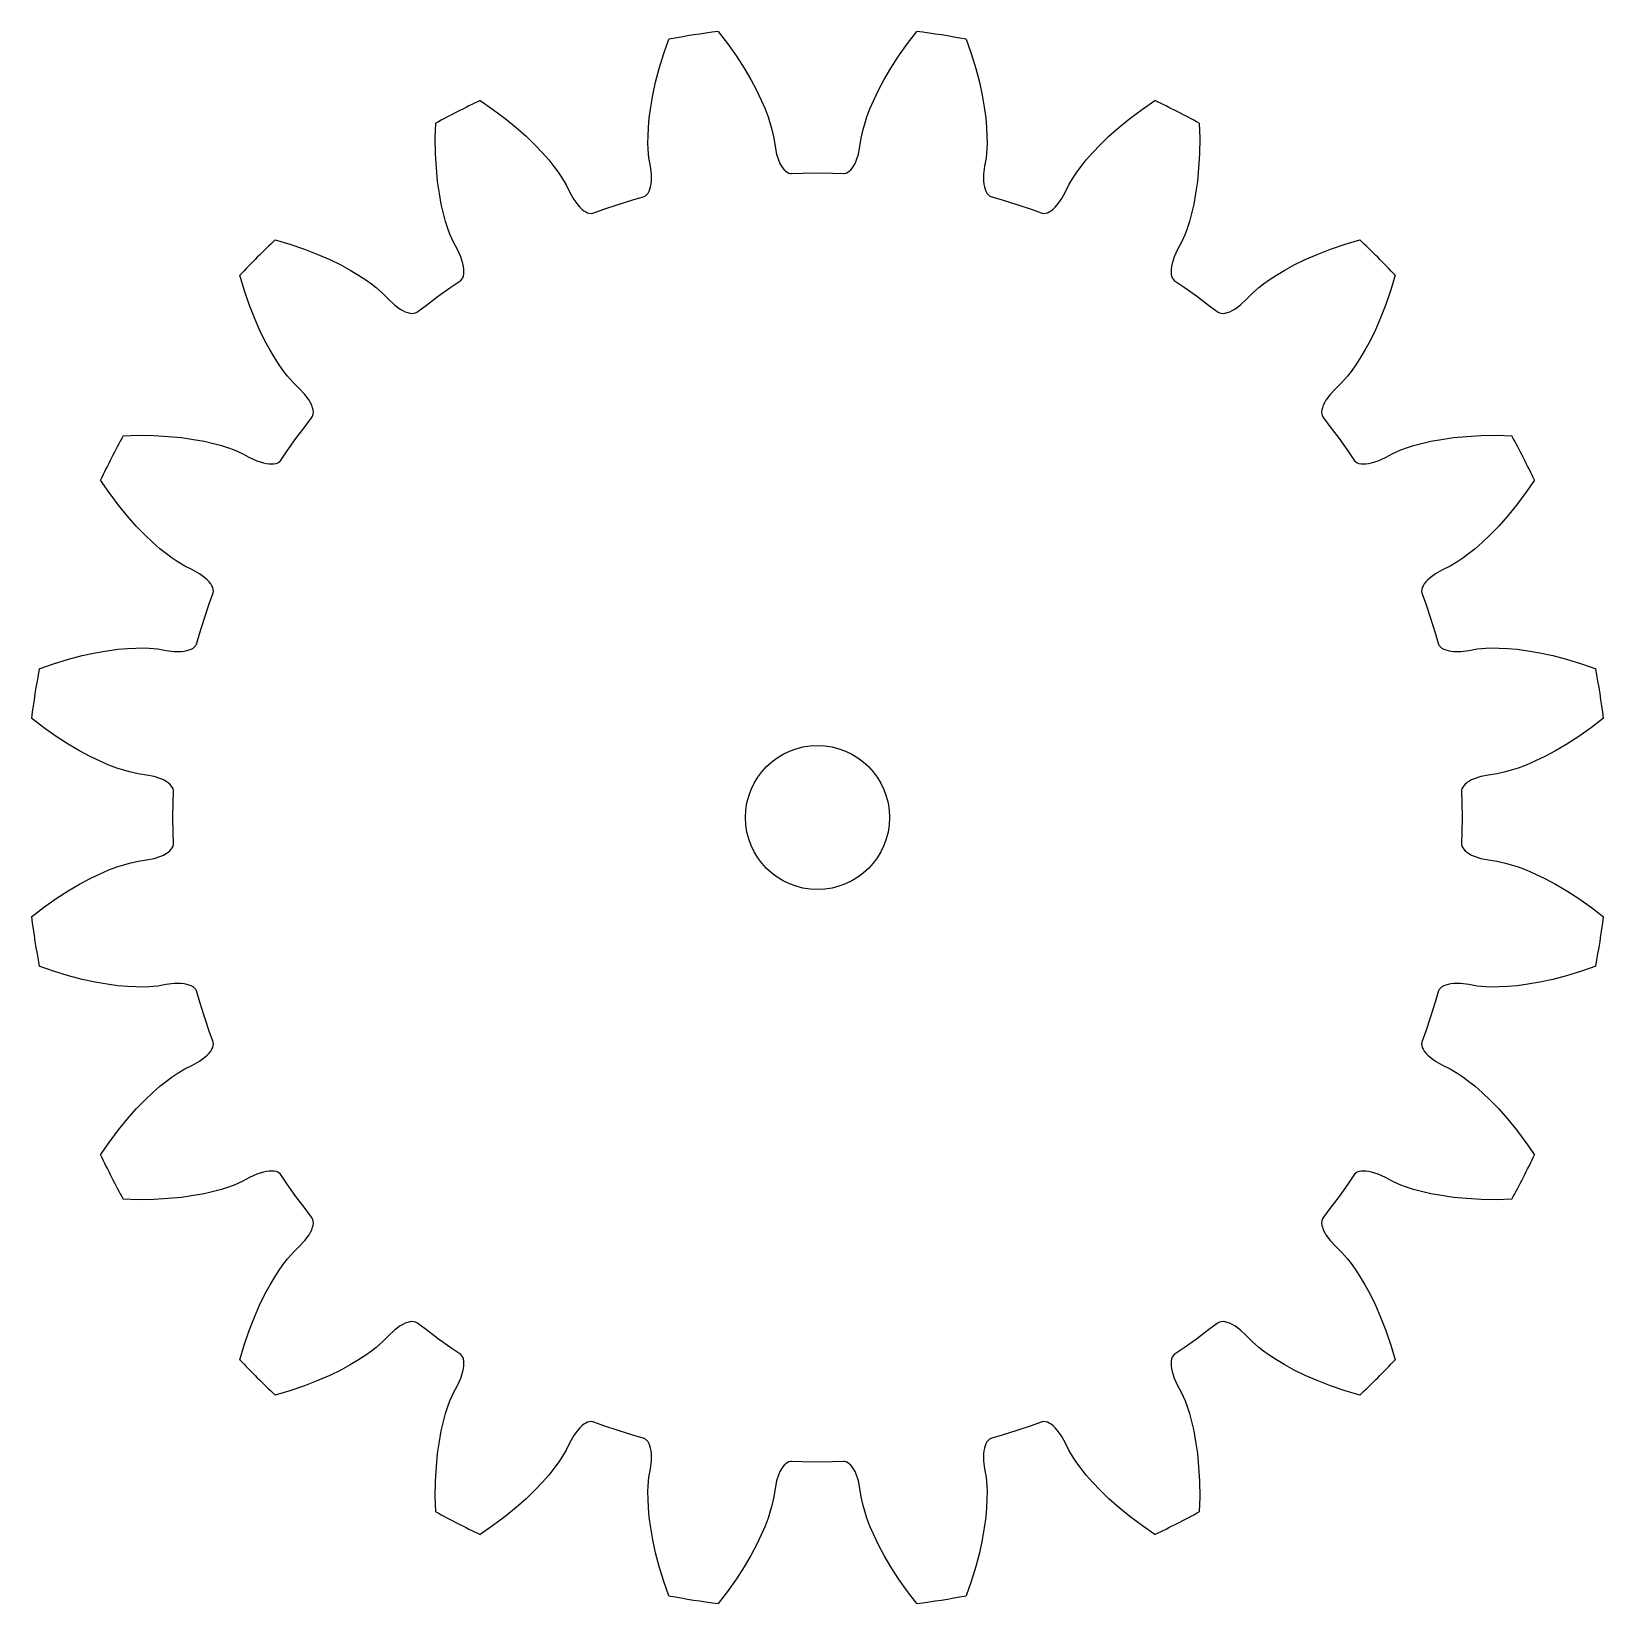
# Model space of a CAD drawing. Extents: x 19.1 to 40.9, y -10.9 to 10.9.
import ezdxf

# ---------------------------------------------------------------- set-up
doc = ezdxf.new("R2010")
doc.units = 0

msp = doc.modelspace()

# ---------------------------------------------------------------- linework, layer by layer
msp.add_circle((30, 0), 1)
msp.add_circle((30, 0), 1)
at = {"layer": 'layer0'}
for p, q in [((28.623, 10.913), (28.75, 10.748)), ((31.25, 10.748), (31.377, 10.913)), ((27.867, 10.608), (27.937, 10.805)), ((28.75, 10.748), (28.875, 10.57)), ((31.125, 10.57), (31.25, 10.748)), ((32.063, 10.805), (32.133, 10.608)), ((27.803, 10.401), (27.867, 10.608)), ((28.875, 10.57), (28.983, 10.403)), ((31.017, 10.403), (31.125, 10.57)), ((32.133, 10.608), (32.197, 10.401)), ((27.753, 10.208), (27.803, 10.401)), ((28.983, 10.403), (29.076, 10.245)), ((30.924, 10.245), (31.017, 10.403)), ((32.197, 10.401), (32.247, 10.208)), ((27.713, 10.029), (27.753, 10.208)), ((29.076, 10.245), (29.154, 10.096)), ((29.154, 10.096), (29.219, 9.961)), ((30.781, 9.961), (30.846, 10.096)), ((30.846, 10.096), (30.924, 10.245)), ((32.247, 10.208), (32.287, 10.029)), ((25.318, 9.954), (25.49, 9.835)), ((25.49, 9.835), (25.664, 9.705)), ((27.665, 9.715), (27.684, 9.863)), ((27.684, 9.863), (27.713, 10.029)), ((29.219, 9.961), (29.272, 9.837)), ((29.272, 9.837), (29.314, 9.728)), ((30.686, 9.728), (30.728, 9.837)), ((30.728, 9.837), (30.781, 9.961)), ((32.287, 10.029), (32.316, 9.863)), ((32.316, 9.863), (32.335, 9.715)), ((34.336, 9.705), (34.51, 9.835)), ((34.51, 9.835), (34.682, 9.954)), ((24.694, 9.43), (24.699, 9.639)), ((25.664, 9.705), (25.818, 9.579)), ((27.652, 9.58), (27.665, 9.715)), ((29.314, 9.728), (29.345, 9.633)), ((29.345, 9.633), (29.368, 9.552)), ((30.632, 9.552), (30.655, 9.633)), ((30.655, 9.633), (30.686, 9.728)), ((32.335, 9.715), (32.348, 9.58)), ((34.182, 9.579), (34.336, 9.705)), ((35.301, 9.639), (35.306, 9.43)), ((24.697, 9.213), (24.694, 9.43)), ((25.818, 9.579), (25.955, 9.458)), ((25.955, 9.458), (26.076, 9.341)), ((27.646, 9.364), (27.647, 9.464)), ((27.647, 9.464), (27.652, 9.58)), ((29.368, 9.552), (29.395, 9.434)), ((29.395, 9.434), (29.41, 9.317)), ((30.59, 9.317), (30.605, 9.434)), ((30.605, 9.434), (30.632, 9.552)), ((32.348, 9.58), (32.353, 9.464)), ((32.353, 9.464), (32.354, 9.364)), ((33.924, 9.341), (34.045, 9.458)), ((34.045, 9.458), (34.182, 9.579)), ((35.306, 9.43), (35.303, 9.213)), ((24.708, 9.014), (24.697, 9.213)), ((26.076, 9.341), (26.179, 9.232)), ((26.179, 9.232), (26.268, 9.131)), ((27.649, 9.28), (27.646, 9.364)), ((27.66, 9.159), (27.649, 9.28)), ((29.41, 9.317), (29.433, 9.208)), ((29.433, 9.208), (29.462, 9.117)), ((30.538, 9.117), (30.567, 9.208)), ((30.567, 9.208), (30.59, 9.317)), ((32.351, 9.28), (32.34, 9.159)), ((32.354, 9.364), (32.351, 9.28)), ((33.732, 9.131), (33.821, 9.232)), ((33.821, 9.232), (33.924, 9.341)), ((35.303, 9.213), (35.292, 9.014)), ((24.726, 8.832), (24.708, 9.014)), ((26.268, 9.131), (26.341, 9.04)), ((26.341, 9.04), (26.401, 8.959)), ((26.401, 8.959), (26.447, 8.89)), ((27.682, 9.043), (27.66, 9.159)), ((27.694, 8.932), (27.682, 9.043)), ((29.462, 9.117), (29.479, 9.078)), ((29.479, 9.078), (29.498, 9.045)), ((29.498, 9.045), (29.517, 9.016)), ((29.517, 9.016), (29.538, 8.992)), ((29.538, 8.992), (29.559, 8.972)), ((29.559, 8.972), (29.58, 8.958)), ((29.58, 8.958), (29.602, 8.948)), ((29.79, 8.948), (30, 8.95)), ((30, 8.95), (30.21, 8.948)), ((30.398, 8.948), (30.42, 8.958)), ((30.42, 8.958), (30.441, 8.972)), ((30.441, 8.972), (30.462, 8.992)), ((30.462, 8.992), (30.483, 9.016)), ((30.483, 9.016), (30.502, 9.045)), ((30.502, 9.045), (30.521, 9.078)), ((30.521, 9.078), (30.538, 9.117)), ((32.318, 9.043), (32.306, 8.932)), ((32.34, 9.159), (32.318, 9.043)), ((33.553, 8.89), (33.599, 8.959)), ((33.599, 8.959), (33.659, 9.04)), ((33.659, 9.04), (33.732, 9.131)), ((35.292, 9.014), (35.274, 8.832)), ((24.75, 8.665), (24.726, 8.832)), ((26.447, 8.89), (26.509, 8.785)), ((26.509, 8.785), (26.56, 8.679)), ((27.673, 8.724), (27.683, 8.757)), ((27.683, 8.757), (27.69, 8.795)), ((27.69, 8.795), (27.694, 8.837)), ((27.694, 8.837), (27.694, 8.932)), ((29.602, 8.948), (29.624, 8.943)), ((29.624, 8.943), (29.641, 8.943)), ((29.641, 8.943), (29.79, 8.948)), ((30.21, 8.948), (30.359, 8.943)), ((30.359, 8.943), (30.376, 8.943)), ((30.376, 8.943), (30.398, 8.948)), ((32.306, 8.932), (32.306, 8.837)), ((32.306, 8.837), (32.31, 8.795)), ((32.31, 8.795), (32.317, 8.757)), ((32.317, 8.757), (32.327, 8.724)), ((33.44, 8.679), (33.491, 8.785)), ((33.491, 8.785), (33.553, 8.89)), ((35.274, 8.832), (35.25, 8.665)), ((24.777, 8.517), (24.75, 8.665)), ((24.807, 8.386), (24.777, 8.517)), ((26.56, 8.679), (26.615, 8.582)), ((26.615, 8.582), (26.671, 8.504)), ((27.234, 8.512), (27.435, 8.575)), ((27.435, 8.575), (27.578, 8.616)), ((27.578, 8.616), (27.594, 8.622)), ((27.594, 8.622), (27.613, 8.633)), ((27.613, 8.633), (27.631, 8.649)), ((27.631, 8.649), (27.647, 8.669)), ((27.647, 8.669), (27.661, 8.694)), ((27.661, 8.694), (27.673, 8.724)), ((32.327, 8.724), (32.339, 8.694)), ((32.339, 8.694), (32.353, 8.669)), ((32.353, 8.669), (32.369, 8.649)), ((32.369, 8.649), (32.387, 8.633)), ((32.387, 8.633), (32.406, 8.622)), ((32.406, 8.622), (32.422, 8.616)), ((32.422, 8.616), (32.565, 8.575)), ((32.565, 8.575), (32.766, 8.512)), ((33.329, 8.504), (33.385, 8.582)), ((33.385, 8.582), (33.44, 8.679)), ((35.223, 8.517), (35.193, 8.386)), ((35.25, 8.665), (35.223, 8.517)), ((24.837, 8.274), (24.807, 8.386)), ((26.671, 8.504), (26.699, 8.473)), ((26.699, 8.473), (26.727, 8.447)), ((26.727, 8.447), (26.755, 8.425)), ((26.755, 8.425), (26.782, 8.409)), ((26.782, 8.409), (26.808, 8.397)), ((26.808, 8.397), (26.833, 8.39)), ((26.833, 8.39), (26.857, 8.387)), ((26.857, 8.387), (26.879, 8.389)), ((26.879, 8.389), (26.895, 8.394)), ((26.895, 8.394), (27.035, 8.445)), ((27.035, 8.445), (27.234, 8.512)), ((32.766, 8.512), (32.965, 8.445)), ((32.965, 8.445), (33.105, 8.394)), ((33.105, 8.394), (33.121, 8.389)), ((33.121, 8.389), (33.143, 8.387)), ((33.143, 8.387), (33.167, 8.39)), ((33.167, 8.39), (33.192, 8.397)), ((33.192, 8.397), (33.218, 8.409)), ((33.218, 8.409), (33.245, 8.425)), ((33.245, 8.425), (33.273, 8.447)), ((33.273, 8.447), (33.301, 8.473)), ((33.301, 8.473), (33.329, 8.504)), ((35.193, 8.386), (35.163, 8.274)), ((24.868, 8.178), (24.837, 8.274)), ((24.896, 8.099), (24.868, 8.178)), ((24.945, 7.988), (24.896, 8.099)), ((35.104, 8.099), (35.055, 7.988)), ((35.132, 8.178), (35.104, 8.099)), ((35.163, 8.274), (35.132, 8.178)), ((22.471, 8.02), (22.672, 7.96)), ((22.672, 7.96), (22.877, 7.89)), ((22.877, 7.89), (23.063, 7.818)), ((25.001, 7.884), (24.945, 7.988)), ((25.047, 7.783), (25.001, 7.884)), ((34.999, 7.884), (34.953, 7.783)), ((35.055, 7.988), (34.999, 7.884)), ((36.937, 7.818), (37.123, 7.89)), ((37.123, 7.89), (37.328, 7.96)), ((37.328, 7.96), (37.529, 8.02)), ((23.063, 7.818), (23.23, 7.745)), ((23.23, 7.745), (23.382, 7.671)), ((23.382, 7.671), (23.513, 7.6)), ((25.076, 7.692), (25.047, 7.783)), ((25.085, 7.651), (25.076, 7.692)), ((25.09, 7.612), (25.085, 7.651)), ((34.915, 7.651), (34.91, 7.612)), ((34.924, 7.692), (34.915, 7.651)), ((34.953, 7.783), (34.924, 7.692)), ((36.487, 7.6), (36.618, 7.671)), ((36.618, 7.671), (36.77, 7.745)), ((36.77, 7.745), (36.937, 7.818)), ((22.04, 7.328), (21.98, 7.529)), ((23.513, 7.6), (23.629, 7.53)), ((23.629, 7.53), (23.727, 7.467)), ((23.727, 7.467), (23.808, 7.408)), ((24.911, 7.362), (25.034, 7.446)), ((25.034, 7.446), (25.047, 7.456)), ((25.047, 7.456), (25.062, 7.473)), ((25.062, 7.473), (25.074, 7.494)), ((25.074, 7.494), (25.083, 7.518)), ((25.083, 7.518), (25.089, 7.546)), ((25.089, 7.546), (25.091, 7.578)), ((25.091, 7.578), (25.09, 7.612)), ((34.91, 7.612), (34.909, 7.578)), ((34.909, 7.578), (34.911, 7.546)), ((34.911, 7.546), (34.917, 7.518)), ((34.917, 7.518), (34.926, 7.494)), ((34.926, 7.494), (34.938, 7.473)), ((34.938, 7.473), (34.953, 7.456)), ((34.953, 7.456), (34.966, 7.446)), ((34.966, 7.446), (35.089, 7.362)), ((36.192, 7.408), (36.273, 7.467)), ((36.273, 7.467), (36.371, 7.53)), ((36.371, 7.53), (36.487, 7.6)), ((38.02, 7.529), (37.96, 7.328)), ((22.11, 7.123), (22.04, 7.328)), ((23.808, 7.408), (23.874, 7.357)), ((23.874, 7.357), (23.965, 7.276)), ((23.965, 7.276), (24.047, 7.191)), ((24.571, 7.115), (24.739, 7.241)), ((24.739, 7.241), (24.911, 7.362)), ((35.089, 7.362), (35.261, 7.241)), ((35.261, 7.241), (35.429, 7.115)), ((35.953, 7.191), (36.035, 7.276)), ((36.035, 7.276), (36.126, 7.357)), ((36.126, 7.357), (36.192, 7.408)), ((37.96, 7.328), (37.89, 7.123)), ((22.182, 6.937), (22.11, 7.123)), ((24.047, 7.191), (24.129, 7.116)), ((24.129, 7.116), (24.206, 7.059)), ((24.206, 7.059), (24.243, 7.038)), ((24.243, 7.038), (24.277, 7.022)), ((24.277, 7.022), (24.31, 7.01)), ((24.31, 7.01), (24.341, 7.003)), ((24.341, 7.003), (24.369, 6.999)), ((24.369, 6.999), (24.395, 7)), ((24.395, 7), (24.419, 7.005)), ((24.419, 7.005), (24.439, 7.014)), ((24.439, 7.014), (24.453, 7.024)), ((24.453, 7.024), (24.571, 7.115)), ((35.429, 7.115), (35.547, 7.024)), ((35.547, 7.024), (35.561, 7.014)), ((35.561, 7.014), (35.581, 7.005)), ((35.581, 7.005), (35.605, 7)), ((35.605, 7), (35.631, 6.999)), ((35.631, 6.999), (35.659, 7.003)), ((35.659, 7.003), (35.69, 7.01)), ((35.69, 7.01), (35.723, 7.022)), ((35.723, 7.022), (35.757, 7.038)), ((35.757, 7.038), (35.794, 7.059)), ((35.794, 7.059), (35.871, 7.116)), ((35.871, 7.116), (35.953, 7.191)), ((37.89, 7.123), (37.818, 6.937)), ((22.255, 6.77), (22.182, 6.937)), ((22.329, 6.618), (22.255, 6.77)), ((37.745, 6.77), (37.671, 6.618)), ((37.818, 6.937), (37.745, 6.77)), ((22.4, 6.487), (22.329, 6.618)), ((37.671, 6.618), (37.6, 6.487)), ((22.47, 6.371), (22.4, 6.487)), ((22.533, 6.273), (22.47, 6.371)), ((37.53, 6.371), (37.467, 6.273)), ((37.6, 6.487), (37.53, 6.371)), ((22.592, 6.192), (22.533, 6.273)), ((22.643, 6.126), (22.592, 6.192)), ((22.724, 6.035), (22.643, 6.126)), ((37.357, 6.126), (37.276, 6.035)), ((37.408, 6.192), (37.357, 6.126)), ((37.467, 6.273), (37.408, 6.192)), ((22.809, 5.953), (22.724, 6.035)), ((22.884, 5.871), (22.809, 5.953)), ((37.191, 5.953), (37.116, 5.871)), ((37.276, 6.035), (37.191, 5.953)), ((22.941, 5.794), (22.884, 5.871)), ((22.962, 5.757), (22.941, 5.794)), ((22.978, 5.723), (22.962, 5.757)), ((22.99, 5.69), (22.978, 5.723)), ((22.997, 5.659), (22.99, 5.69)), ((37.01, 5.69), (37.003, 5.659)), ((37.022, 5.723), (37.01, 5.69)), ((37.038, 5.757), (37.022, 5.723)), ((37.059, 5.794), (37.038, 5.757)), ((37.116, 5.871), (37.059, 5.794)), ((22.885, 5.429), (22.976, 5.547)), ((22.976, 5.547), (22.986, 5.561)), ((22.986, 5.561), (22.995, 5.581)), ((22.995, 5.581), (23, 5.605)), ((23.001, 5.631), (22.997, 5.659)), ((23, 5.605), (23.001, 5.631)), ((37.003, 5.659), (36.999, 5.631)), ((36.999, 5.631), (37, 5.605)), ((37, 5.605), (37.005, 5.581)), ((37.005, 5.581), (37.014, 5.561)), ((37.014, 5.561), (37.024, 5.547)), ((37.024, 5.547), (37.115, 5.429)), ((20.361, 5.301), (20.57, 5.306)), ((20.57, 5.306), (20.787, 5.303)), ((20.787, 5.303), (20.986, 5.292)), ((20.986, 5.292), (21.168, 5.274)), ((21.168, 5.274), (21.335, 5.25)), ((21.335, 5.25), (21.483, 5.223)), ((22.638, 5.089), (22.759, 5.261)), ((22.759, 5.261), (22.885, 5.429)), ((37.115, 5.429), (37.241, 5.261)), ((37.241, 5.261), (37.362, 5.089)), ((38.517, 5.223), (38.665, 5.25)), ((38.665, 5.25), (38.832, 5.274)), ((38.832, 5.274), (39.014, 5.292)), ((39.014, 5.292), (39.213, 5.303)), ((39.213, 5.303), (39.43, 5.306)), ((39.43, 5.306), (39.639, 5.301)), ((21.483, 5.223), (21.614, 5.193)), ((21.614, 5.193), (21.726, 5.163)), ((21.726, 5.163), (21.822, 5.132)), ((21.822, 5.132), (21.901, 5.104)), ((21.901, 5.104), (22.012, 5.055)), ((22.012, 5.055), (22.116, 4.999)), ((22.554, 4.966), (22.638, 5.089)), ((37.362, 5.089), (37.446, 4.966)), ((37.884, 4.999), (37.988, 5.055)), ((37.988, 5.055), (38.099, 5.104)), ((38.099, 5.104), (38.178, 5.132)), ((38.178, 5.132), (38.274, 5.163)), ((38.274, 5.163), (38.386, 5.193)), ((38.386, 5.193), (38.517, 5.223)), ((22.116, 4.999), (22.217, 4.953)), ((22.217, 4.953), (22.308, 4.924)), ((22.308, 4.924), (22.349, 4.915)), ((22.349, 4.915), (22.388, 4.91)), ((22.388, 4.91), (22.422, 4.909)), ((22.422, 4.909), (22.454, 4.911)), ((22.454, 4.911), (22.482, 4.917)), ((22.482, 4.917), (22.506, 4.926)), ((22.506, 4.926), (22.527, 4.938)), ((22.527, 4.938), (22.544, 4.953)), ((22.544, 4.953), (22.554, 4.966)), ((37.446, 4.966), (37.456, 4.953)), ((37.456, 4.953), (37.473, 4.938)), ((37.473, 4.938), (37.494, 4.926)), ((37.494, 4.926), (37.518, 4.917)), ((37.518, 4.917), (37.546, 4.911)), ((37.546, 4.911), (37.578, 4.909)), ((37.578, 4.909), (37.612, 4.91)), ((37.612, 4.91), (37.651, 4.915)), ((37.651, 4.915), (37.692, 4.924)), ((37.692, 4.924), (37.783, 4.953)), ((37.783, 4.953), (37.884, 4.999)), ((20.165, 4.51), (20.046, 4.682)), ((39.954, 4.682), (39.835, 4.51)), ((20.295, 4.336), (20.165, 4.51)), ((39.835, 4.51), (39.705, 4.336)), ((20.421, 4.182), (20.295, 4.336)), ((20.542, 4.045), (20.421, 4.182)), ((39.579, 4.182), (39.458, 4.045)), ((39.705, 4.336), (39.579, 4.182)), ((20.659, 3.924), (20.542, 4.045)), ((39.458, 4.045), (39.341, 3.924)), ((20.768, 3.821), (20.659, 3.924)), ((20.869, 3.732), (20.768, 3.821)), ((20.96, 3.659), (20.869, 3.732)), ((39.131, 3.732), (39.04, 3.659)), ((39.232, 3.821), (39.131, 3.732)), ((39.341, 3.924), (39.232, 3.821)), ((21.041, 3.599), (20.96, 3.659)), ((21.11, 3.553), (21.041, 3.599)), ((21.215, 3.491), (21.11, 3.553)), ((38.89, 3.553), (38.785, 3.491)), ((38.959, 3.599), (38.89, 3.553)), ((39.04, 3.659), (38.959, 3.599)), ((21.321, 3.44), (21.215, 3.491)), ((21.418, 3.385), (21.321, 3.44)), ((21.496, 3.329), (21.418, 3.385)), ((21.527, 3.301), (21.496, 3.329)), ((21.553, 3.273), (21.527, 3.301)), ((38.473, 3.301), (38.447, 3.273)), ((38.504, 3.329), (38.473, 3.301)), ((38.582, 3.385), (38.504, 3.329)), ((38.679, 3.44), (38.582, 3.385)), ((38.785, 3.491), (38.679, 3.44)), ((21.575, 3.245), (21.553, 3.273)), ((21.555, 2.965), (21.606, 3.105)), ((21.591, 3.218), (21.575, 3.245)), ((21.603, 3.192), (21.591, 3.218)), ((21.61, 3.167), (21.603, 3.192)), ((21.606, 3.105), (21.611, 3.121)), ((21.613, 3.143), (21.61, 3.167)), ((21.611, 3.121), (21.613, 3.143)), ((38.39, 3.167), (38.387, 3.143)), ((38.387, 3.143), (38.389, 3.121)), ((38.389, 3.121), (38.394, 3.105)), ((38.397, 3.192), (38.39, 3.167)), ((38.394, 3.105), (38.445, 2.965)), ((38.409, 3.218), (38.397, 3.192)), ((38.425, 3.245), (38.409, 3.218)), ((38.447, 3.273), (38.425, 3.245)), ((21.488, 2.766), (21.555, 2.965)), ((38.445, 2.965), (38.512, 2.766)), ((21.425, 2.565), (21.488, 2.766)), ((38.512, 2.766), (38.575, 2.565)), ((21.367, 2.387), (21.378, 2.406)), ((21.378, 2.406), (21.384, 2.422)), ((21.384, 2.422), (21.425, 2.565)), ((38.575, 2.565), (38.616, 2.422)), ((38.616, 2.422), (38.622, 2.406)), ((38.622, 2.406), (38.633, 2.387)), ((19.392, 2.133), (19.599, 2.197)), ((19.599, 2.197), (19.792, 2.247)), ((19.792, 2.247), (19.971, 2.287)), ((19.971, 2.287), (20.137, 2.316)), ((20.137, 2.316), (20.285, 2.335)), ((20.285, 2.335), (20.42, 2.348)), ((20.42, 2.348), (20.536, 2.353)), ((20.536, 2.353), (20.636, 2.354)), ((20.636, 2.354), (20.72, 2.351)), ((20.72, 2.351), (20.841, 2.34)), ((20.841, 2.34), (20.957, 2.318)), ((20.957, 2.318), (21.068, 2.306)), ((21.068, 2.306), (21.163, 2.306)), ((21.163, 2.306), (21.205, 2.31)), ((21.205, 2.31), (21.243, 2.317)), ((21.243, 2.317), (21.276, 2.327)), ((21.276, 2.327), (21.306, 2.339)), ((21.306, 2.339), (21.331, 2.353)), ((21.331, 2.353), (21.351, 2.369)), ((21.351, 2.369), (21.367, 2.387)), ((38.633, 2.387), (38.649, 2.369)), ((38.649, 2.369), (38.669, 2.353)), ((38.669, 2.353), (38.694, 2.339)), ((38.694, 2.339), (38.724, 2.327)), ((38.724, 2.327), (38.757, 2.317)), ((38.757, 2.317), (38.795, 2.31)), ((38.795, 2.31), (38.837, 2.306)), ((38.837, 2.306), (38.932, 2.306)), ((38.932, 2.306), (39.043, 2.318)), ((39.043, 2.318), (39.159, 2.34)), ((39.159, 2.34), (39.28, 2.351)), ((39.28, 2.351), (39.364, 2.354)), ((39.364, 2.354), (39.464, 2.353)), ((39.464, 2.353), (39.58, 2.348)), ((39.58, 2.348), (39.715, 2.335)), ((39.715, 2.335), (39.863, 2.316)), ((39.863, 2.316), (40.029, 2.287)), ((40.029, 2.287), (40.208, 2.247)), ((40.208, 2.247), (40.401, 2.197)), ((40.401, 2.197), (40.608, 2.133)), ((19.195, 2.063), (19.392, 2.133)), ((40.608, 2.133), (40.805, 2.063)), ((19.252, 1.25), (19.087, 1.377)), ((40.913, 1.377), (40.748, 1.25)), ((19.43, 1.125), (19.252, 1.25)), ((19.597, 1.017), (19.43, 1.125)), ((40.57, 1.125), (40.403, 1.017)), ((40.748, 1.25), (40.57, 1.125)), ((19.755, 0.924), (19.597, 1.017)), ((19.904, 0.846), (19.755, 0.924)), ((40.245, 0.924), (40.096, 0.846)), ((40.403, 1.017), (40.245, 0.924)), ((20.039, 0.781), (19.904, 0.846)), ((20.163, 0.728), (20.039, 0.781)), ((20.272, 0.686), (20.163, 0.728)), ((20.367, 0.655), (20.272, 0.686)), ((20.448, 0.632), (20.367, 0.655)), ((39.633, 0.655), (39.552, 0.632)), ((39.728, 0.686), (39.633, 0.655)), ((39.837, 0.728), (39.728, 0.686)), ((39.961, 0.781), (39.837, 0.728)), ((40.096, 0.846), (39.961, 0.781)), ((20.566, 0.605), (20.448, 0.632)), ((20.683, 0.59), (20.566, 0.605)), ((20.792, 0.567), (20.683, 0.59)), ((20.883, 0.538), (20.792, 0.567)), ((20.922, 0.521), (20.883, 0.538)), ((20.955, 0.502), (20.922, 0.521)), ((20.984, 0.483), (20.955, 0.502)), ((21.008, 0.462), (20.984, 0.483)), ((21.028, 0.441), (21.008, 0.462)), ((21.042, 0.42), (21.028, 0.441)), ((38.972, 0.441), (38.958, 0.42)), ((38.992, 0.462), (38.972, 0.441)), ((39.016, 0.483), (38.992, 0.462)), ((39.045, 0.502), (39.016, 0.483)), ((39.078, 0.521), (39.045, 0.502)), ((39.117, 0.538), (39.078, 0.521)), ((39.208, 0.567), (39.117, 0.538)), ((39.317, 0.59), (39.208, 0.567)), ((39.434, 0.605), (39.317, 0.59)), ((39.552, 0.632), (39.434, 0.605)), ((21.052, 0.398), (21.042, 0.42)), ((21.057, 0.376), (21.052, 0.398)), ((21.052, 0.21), (21.057, 0.359)), ((21.057, 0.359), (21.057, 0.376)), ((38.948, 0.398), (38.943, 0.376)), ((38.943, 0.376), (38.943, 0.359)), ((38.943, 0.359), (38.948, 0.21)), ((38.958, 0.42), (38.948, 0.398)), ((21.05, 0), (21.052, 0.21)), ((21.052, -0.21), (21.05, 0)), ((38.948, 0.21), (38.95, 0)), ((38.95, 0), (38.948, -0.21)), ((21.057, -0.359), (21.052, -0.21)), ((38.948, -0.21), (38.943, -0.359)), ((21.028, -0.441), (21.042, -0.42)), ((21.042, -0.42), (21.052, -0.398)), ((21.052, -0.398), (21.057, -0.376)), ((21.057, -0.376), (21.057, -0.359)), ((38.943, -0.359), (38.943, -0.376)), ((38.943, -0.376), (38.948, -0.398)), ((38.948, -0.398), (38.958, -0.42)), ((38.958, -0.42), (38.972, -0.441)), ((20.367, -0.655), (20.448, -0.632)), ((20.448, -0.632), (20.566, -0.605)), ((20.566, -0.605), (20.683, -0.59)), ((20.683, -0.59), (20.792, -0.567)), ((20.792, -0.567), (20.883, -0.538)), ((20.883, -0.538), (20.922, -0.521)), ((20.922, -0.521), (20.955, -0.502)), ((20.955, -0.502), (20.984, -0.483)), ((20.984, -0.483), (21.008, -0.462)), ((21.008, -0.462), (21.028, -0.441)), ((38.972, -0.441), (38.992, -0.462)), ((38.992, -0.462), (39.016, -0.483)), ((39.016, -0.483), (39.045, -0.502)), ((39.045, -0.502), (39.078, -0.521)), ((39.078, -0.521), (39.117, -0.538)), ((39.117, -0.538), (39.208, -0.567)), ((39.208, -0.567), (39.317, -0.59)), ((39.317, -0.59), (39.434, -0.605)), ((39.434, -0.605), (39.552, -0.632)), ((39.552, -0.632), (39.633, -0.655)), ((19.755, -0.924), (19.904, -0.846)), ((19.904, -0.846), (20.039, -0.781)), ((20.039, -0.781), (20.163, -0.728)), ((20.163, -0.728), (20.272, -0.686)), ((20.272, -0.686), (20.367, -0.655)), ((39.633, -0.655), (39.728, -0.686)), ((39.728, -0.686), (39.837, -0.728)), ((39.837, -0.728), (39.961, -0.781)), ((39.961, -0.781), (40.096, -0.846)), ((40.096, -0.846), (40.245, -0.924)), ((19.43, -1.125), (19.597, -1.017)), ((19.597, -1.017), (19.755, -0.924)), ((40.245, -0.924), (40.403, -1.017)), ((40.403, -1.017), (40.57, -1.125)), ((19.087, -1.377), (19.252, -1.25)), ((19.252, -1.25), (19.43, -1.125)), ((40.57, -1.125), (40.748, -1.25)), ((40.748, -1.25), (40.913, -1.377)), ((19.392, -2.133), (19.195, -2.063)), ((19.599, -2.197), (19.392, -2.133)), ((40.608, -2.133), (40.401, -2.197)), ((40.805, -2.063), (40.608, -2.133)), ((19.792, -2.247), (19.599, -2.197)), ((19.971, -2.287), (19.792, -2.247)), ((20.137, -2.316), (19.971, -2.287)), ((20.285, -2.335), (20.137, -2.316)), ((20.42, -2.348), (20.285, -2.335)), ((20.536, -2.353), (20.42, -2.348)), ((20.636, -2.354), (20.536, -2.353)), ((20.72, -2.351), (20.636, -2.354)), ((20.841, -2.34), (20.72, -2.351)), ((20.957, -2.318), (20.841, -2.34)), ((21.068, -2.306), (20.957, -2.318)), ((21.163, -2.306), (21.068, -2.306)), ((21.205, -2.31), (21.163, -2.306)), ((21.243, -2.317), (21.205, -2.31)), ((21.276, -2.327), (21.243, -2.317)), ((21.306, -2.339), (21.276, -2.327)), ((21.331, -2.353), (21.306, -2.339)), ((21.351, -2.369), (21.331, -2.353)), ((21.367, -2.387), (21.351, -2.369)), ((21.378, -2.406), (21.367, -2.387)), ((38.633, -2.387), (38.622, -2.406)), ((38.649, -2.369), (38.633, -2.387)), ((38.669, -2.353), (38.649, -2.369)), ((38.694, -2.339), (38.669, -2.353)), ((38.724, -2.327), (38.694, -2.339)), ((38.757, -2.317), (38.724, -2.327)), ((38.795, -2.31), (38.757, -2.317)), ((38.837, -2.306), (38.795, -2.31)), ((38.932, -2.306), (38.837, -2.306)), ((39.043, -2.318), (38.932, -2.306)), ((39.159, -2.34), (39.043, -2.318)), ((39.28, -2.351), (39.159, -2.34)), ((39.364, -2.354), (39.28, -2.351)), ((39.464, -2.353), (39.364, -2.354)), ((39.58, -2.348), (39.464, -2.353)), ((39.715, -2.335), (39.58, -2.348)), ((39.863, -2.316), (39.715, -2.335)), ((40.029, -2.287), (39.863, -2.316)), ((40.208, -2.247), (40.029, -2.287)), ((40.401, -2.197), (40.208, -2.247)), ((21.384, -2.422), (21.378, -2.406)), ((21.425, -2.565), (21.384, -2.422)), ((21.488, -2.766), (21.425, -2.565)), ((38.575, -2.565), (38.512, -2.766)), ((38.616, -2.422), (38.575, -2.565)), ((38.622, -2.406), (38.616, -2.422)), ((21.555, -2.965), (21.488, -2.766)), ((38.512, -2.766), (38.445, -2.965)), ((21.606, -3.105), (21.555, -2.965)), ((38.445, -2.965), (38.394, -3.105)), ((21.527, -3.301), (21.553, -3.273)), ((21.553, -3.273), (21.575, -3.245)), ((21.575, -3.245), (21.591, -3.218)), ((21.591, -3.218), (21.603, -3.192)), ((21.603, -3.192), (21.61, -3.167)), ((21.611, -3.121), (21.606, -3.105)), ((21.61, -3.167), (21.613, -3.143)), ((21.613, -3.143), (21.611, -3.121)), ((38.389, -3.121), (38.387, -3.143)), ((38.387, -3.143), (38.39, -3.167)), ((38.394, -3.105), (38.389, -3.121)), ((38.39, -3.167), (38.397, -3.192)), ((38.397, -3.192), (38.409, -3.218)), ((38.409, -3.218), (38.425, -3.245)), ((38.425, -3.245), (38.447, -3.273)), ((38.447, -3.273), (38.473, -3.301)), ((21.11, -3.553), (21.215, -3.491)), ((21.215, -3.491), (21.321, -3.44)), ((21.321, -3.44), (21.418, -3.385)), ((21.418, -3.385), (21.496, -3.329)), ((21.496, -3.329), (21.527, -3.301)), ((38.473, -3.301), (38.504, -3.329)), ((38.504, -3.329), (38.582, -3.385)), ((38.582, -3.385), (38.679, -3.44)), ((38.679, -3.44), (38.785, -3.491)), ((38.785, -3.491), (38.89, -3.553)), ((20.869, -3.732), (20.96, -3.659)), ((20.96, -3.659), (21.041, -3.599)), ((21.041, -3.599), (21.11, -3.553)), ((38.89, -3.553), (38.959, -3.599)), ((38.959, -3.599), (39.04, -3.659)), ((39.04, -3.659), (39.131, -3.732)), ((20.542, -4.045), (20.659, -3.924)), ((20.659, -3.924), (20.768, -3.821)), ((20.768, -3.821), (20.869, -3.732)), ((39.131, -3.732), (39.232, -3.821)), ((39.232, -3.821), (39.341, -3.924)), ((39.341, -3.924), (39.458, -4.045)), ((20.421, -4.182), (20.542, -4.045)), ((39.458, -4.045), (39.579, -4.182)), ((20.165, -4.51), (20.295, -4.336)), ((20.295, -4.336), (20.421, -4.182)), ((39.579, -4.182), (39.705, -4.336)), ((39.705, -4.336), (39.835, -4.51)), ((20.046, -4.682), (20.165, -4.51)), ((39.835, -4.51), (39.954, -4.682)), ((22.116, -4.999), (22.012, -5.055)), ((22.217, -4.953), (22.116, -4.999)), ((22.308, -4.924), (22.217, -4.953)), ((22.349, -4.915), (22.308, -4.924)), ((22.388, -4.91), (22.349, -4.915)), ((22.422, -4.909), (22.388, -4.91)), ((22.454, -4.911), (22.422, -4.909)), ((22.482, -4.917), (22.454, -4.911)), ((22.506, -4.926), (22.482, -4.917)), ((22.527, -4.938), (22.506, -4.926)), ((22.544, -4.953), (22.527, -4.938)), ((22.554, -4.966), (22.544, -4.953)), ((22.638, -5.089), (22.554, -4.966)), ((37.446, -4.966), (37.362, -5.089)), ((37.456, -4.953), (37.446, -4.966)), ((37.473, -4.938), (37.456, -4.953)), ((37.494, -4.926), (37.473, -4.938)), ((37.518, -4.917), (37.494, -4.926)), ((37.546, -4.911), (37.518, -4.917)), ((37.578, -4.909), (37.546, -4.911)), ((37.612, -4.91), (37.578, -4.909)), ((37.651, -4.915), (37.612, -4.91)), ((37.692, -4.924), (37.651, -4.915)), ((37.783, -4.953), (37.692, -4.924)), ((37.884, -4.999), (37.783, -4.953)), ((37.988, -5.055), (37.884, -4.999)), ((21.483, -5.223), (21.335, -5.25)), ((21.614, -5.193), (21.483, -5.223)), ((21.726, -5.163), (21.614, -5.193)), ((21.822, -5.132), (21.726, -5.163)), ((21.901, -5.104), (21.822, -5.132)), ((22.012, -5.055), (21.901, -5.104)), ((22.759, -5.261), (22.638, -5.089)), ((37.362, -5.089), (37.241, -5.261)), ((38.099, -5.104), (37.988, -5.055)), ((38.178, -5.132), (38.099, -5.104)), ((38.274, -5.163), (38.178, -5.132)), ((38.386, -5.193), (38.274, -5.163)), ((38.517, -5.223), (38.386, -5.193)), ((38.665, -5.25), (38.517, -5.223)), ((20.57, -5.306), (20.361, -5.301)), ((20.787, -5.303), (20.57, -5.306)), ((20.986, -5.292), (20.787, -5.303)), ((21.168, -5.274), (20.986, -5.292)), ((21.335, -5.25), (21.168, -5.274)), ((22.885, -5.429), (22.759, -5.261)), ((22.976, -5.547), (22.885, -5.429)), ((37.115, -5.429), (37.024, -5.547)), ((37.241, -5.261), (37.115, -5.429)), ((38.832, -5.274), (38.665, -5.25)), ((39.014, -5.292), (38.832, -5.274)), ((39.213, -5.303), (39.014, -5.292)), ((39.43, -5.306), (39.213, -5.303)), ((39.639, -5.301), (39.43, -5.306)), ((22.986, -5.561), (22.976, -5.547)), ((22.995, -5.581), (22.986, -5.561)), ((22.99, -5.69), (22.997, -5.659)), ((23, -5.605), (22.995, -5.581)), ((22.997, -5.659), (23.001, -5.631)), ((23.001, -5.631), (23, -5.605)), ((37, -5.605), (36.999, -5.631)), ((36.999, -5.631), (37.003, -5.659)), ((37.005, -5.581), (37, -5.605)), ((37.003, -5.659), (37.01, -5.69)), ((37.014, -5.561), (37.005, -5.581)), ((37.024, -5.547), (37.014, -5.561)), ((22.809, -5.953), (22.884, -5.871)), ((22.884, -5.871), (22.941, -5.794)), ((22.941, -5.794), (22.962, -5.757)), ((22.962, -5.757), (22.978, -5.723)), ((22.978, -5.723), (22.99, -5.69)), ((37.01, -5.69), (37.022, -5.723)), ((37.022, -5.723), (37.038, -5.757)), ((37.038, -5.757), (37.059, -5.794)), ((37.059, -5.794), (37.116, -5.871)), ((37.116, -5.871), (37.191, -5.953)), ((22.643, -6.126), (22.724, -6.035)), ((22.724, -6.035), (22.809, -5.953)), ((37.191, -5.953), (37.276, -6.035)), ((37.276, -6.035), (37.357, -6.126)), ((22.47, -6.371), (22.533, -6.273)), ((22.533, -6.273), (22.592, -6.192)), ((22.592, -6.192), (22.643, -6.126)), ((37.357, -6.126), (37.408, -6.192)), ((37.408, -6.192), (37.467, -6.273)), ((37.467, -6.273), (37.53, -6.371)), ((22.329, -6.618), (22.4, -6.487)), ((22.4, -6.487), (22.47, -6.371)), ((37.53, -6.371), (37.6, -6.487)), ((37.6, -6.487), (37.671, -6.618)), ((22.255, -6.77), (22.329, -6.618)), ((37.671, -6.618), (37.745, -6.77)), ((22.11, -7.123), (22.182, -6.937)), ((22.182, -6.937), (22.255, -6.77)), ((37.745, -6.77), (37.818, -6.937)), ((37.818, -6.937), (37.89, -7.123)), ((22.04, -7.328), (22.11, -7.123)), ((24.047, -7.191), (23.965, -7.276)), ((24.129, -7.116), (24.047, -7.191)), ((24.206, -7.059), (24.129, -7.116)), ((24.243, -7.038), (24.206, -7.059)), ((24.277, -7.022), (24.243, -7.038)), ((24.31, -7.01), (24.277, -7.022)), ((24.341, -7.003), (24.31, -7.01)), ((24.369, -6.999), (24.341, -7.003)), ((24.395, -7), (24.369, -6.999)), ((24.419, -7.005), (24.395, -7)), ((24.439, -7.014), (24.419, -7.005)), ((24.453, -7.024), (24.439, -7.014)), ((24.571, -7.115), (24.453, -7.024)), ((24.739, -7.241), (24.571, -7.115)), ((35.429, -7.115), (35.261, -7.241)), ((35.547, -7.024), (35.429, -7.115)), ((35.561, -7.014), (35.547, -7.024)), ((35.581, -7.005), (35.561, -7.014)), ((35.605, -7), (35.581, -7.005)), ((35.631, -6.999), (35.605, -7)), ((35.659, -7.003), (35.631, -6.999)), ((35.69, -7.01), (35.659, -7.003)), ((35.723, -7.022), (35.69, -7.01)), ((35.757, -7.038), (35.723, -7.022)), ((35.794, -7.059), (35.757, -7.038)), ((35.871, -7.116), (35.794, -7.059)), ((35.953, -7.191), (35.871, -7.116)), ((36.035, -7.276), (35.953, -7.191)), ((37.89, -7.123), (37.96, -7.328)), ((21.98, -7.529), (22.04, -7.328)), ((23.808, -7.408), (23.727, -7.467)), ((23.874, -7.357), (23.808, -7.408)), ((23.965, -7.276), (23.874, -7.357)), ((24.911, -7.362), (24.739, -7.241)), ((25.034, -7.446), (24.911, -7.362)), ((35.089, -7.362), (34.966, -7.446)), ((35.261, -7.241), (35.089, -7.362)), ((36.126, -7.357), (36.035, -7.276)), ((36.192, -7.408), (36.126, -7.357)), ((36.273, -7.467), (36.192, -7.408)), ((37.96, -7.328), (38.02, -7.529)), ((23.513, -7.6), (23.382, -7.671)), ((23.629, -7.53), (23.513, -7.6)), ((23.727, -7.467), (23.629, -7.53)), ((25.047, -7.456), (25.034, -7.446)), ((25.062, -7.473), (25.047, -7.456)), ((25.074, -7.494), (25.062, -7.473)), ((25.083, -7.518), (25.074, -7.494)), ((25.089, -7.546), (25.083, -7.518)), ((25.085, -7.651), (25.09, -7.612)), ((25.091, -7.578), (25.089, -7.546)), ((25.09, -7.612), (25.091, -7.578)), ((34.911, -7.546), (34.909, -7.578)), ((34.909, -7.578), (34.91, -7.612)), ((34.91, -7.612), (34.915, -7.651)), ((34.917, -7.518), (34.911, -7.546)), ((34.926, -7.494), (34.917, -7.518)), ((34.938, -7.473), (34.926, -7.494)), ((34.953, -7.456), (34.938, -7.473)), ((34.966, -7.446), (34.953, -7.456)), ((36.371, -7.53), (36.273, -7.467)), ((36.487, -7.6), (36.371, -7.53)), ((36.618, -7.671), (36.487, -7.6)), ((23.063, -7.818), (22.877, -7.89)), ((23.23, -7.745), (23.063, -7.818)), ((23.382, -7.671), (23.23, -7.745)), ((25.001, -7.884), (25.047, -7.783)), ((25.047, -7.783), (25.076, -7.692)), ((25.076, -7.692), (25.085, -7.651)), ((34.915, -7.651), (34.924, -7.692)), ((34.924, -7.692), (34.953, -7.783)), ((34.953, -7.783), (34.999, -7.884)), ((36.77, -7.745), (36.618, -7.671)), ((36.937, -7.818), (36.77, -7.745)), ((37.123, -7.89), (36.937, -7.818)), ((22.672, -7.96), (22.471, -8.02)), ((22.877, -7.89), (22.672, -7.96)), ((24.896, -8.099), (24.945, -7.988)), ((24.945, -7.988), (25.001, -7.884)), ((34.999, -7.884), (35.055, -7.988)), ((35.055, -7.988), (35.104, -8.099)), ((37.328, -7.96), (37.123, -7.89)), ((37.529, -8.02), (37.328, -7.96)), ((24.807, -8.386), (24.837, -8.274)), ((24.837, -8.274), (24.868, -8.178)), ((24.868, -8.178), (24.896, -8.099)), ((35.104, -8.099), (35.132, -8.178)), ((35.132, -8.178), (35.163, -8.274)), ((35.163, -8.274), (35.193, -8.386)), ((24.777, -8.517), (24.807, -8.386)), ((26.671, -8.504), (26.615, -8.582)), ((26.699, -8.473), (26.671, -8.504)), ((26.727, -8.447), (26.699, -8.473)), ((26.755, -8.425), (26.727, -8.447)), ((26.782, -8.409), (26.755, -8.425)), ((26.808, -8.397), (26.782, -8.409)), ((26.833, -8.39), (26.808, -8.397)), ((26.857, -8.387), (26.833, -8.39)), ((26.879, -8.389), (26.857, -8.387)), ((26.895, -8.394), (26.879, -8.389)), ((27.035, -8.445), (26.895, -8.394)), ((27.234, -8.512), (27.035, -8.445)), ((27.435, -8.575), (27.234, -8.512)), ((32.766, -8.512), (32.565, -8.575)), ((32.965, -8.445), (32.766, -8.512)), ((33.105, -8.394), (32.965, -8.445)), ((33.121, -8.389), (33.105, -8.394)), ((33.143, -8.387), (33.121, -8.389)), ((33.167, -8.39), (33.143, -8.387)), ((33.192, -8.397), (33.167, -8.39)), ((33.218, -8.409), (33.192, -8.397)), ((33.245, -8.425), (33.218, -8.409)), ((33.273, -8.447), (33.245, -8.425)), ((33.301, -8.473), (33.273, -8.447)), ((33.329, -8.504), (33.301, -8.473)), ((33.385, -8.582), (33.329, -8.504)), ((35.193, -8.386), (35.223, -8.517)), ((24.726, -8.832), (24.75, -8.665)), ((24.75, -8.665), (24.777, -8.517)), ((26.56, -8.679), (26.509, -8.785)), ((26.615, -8.582), (26.56, -8.679)), ((27.578, -8.616), (27.435, -8.575)), ((27.594, -8.622), (27.578, -8.616)), ((27.613, -8.633), (27.594, -8.622)), ((27.631, -8.649), (27.613, -8.633)), ((27.647, -8.669), (27.631, -8.649)), ((27.661, -8.694), (27.647, -8.669)), ((27.673, -8.724), (27.661, -8.694)), ((27.683, -8.757), (27.673, -8.724)), ((32.327, -8.724), (32.317, -8.757)), ((32.339, -8.694), (32.327, -8.724)), ((32.353, -8.669), (32.339, -8.694)), ((32.369, -8.649), (32.353, -8.669)), ((32.387, -8.633), (32.369, -8.649)), ((32.406, -8.622), (32.387, -8.633)), ((32.422, -8.616), (32.406, -8.622)), ((32.565, -8.575), (32.422, -8.616)), ((33.44, -8.679), (33.385, -8.582)), ((33.491, -8.785), (33.44, -8.679)), ((35.223, -8.517), (35.25, -8.665)), ((35.25, -8.665), (35.274, -8.832)), ((24.708, -9.014), (24.726, -8.832)), ((26.447, -8.89), (26.401, -8.959)), ((26.509, -8.785), (26.447, -8.89)), ((27.682, -9.043), (27.694, -8.932)), ((27.69, -8.795), (27.683, -8.757)), ((27.694, -8.837), (27.69, -8.795)), ((27.694, -8.932), (27.694, -8.837)), ((29.602, -8.948), (29.58, -8.958)), ((29.624, -8.943), (29.602, -8.948)), ((29.641, -8.943), (29.624, -8.943)), ((29.79, -8.948), (29.641, -8.943)), ((30, -8.95), (29.79, -8.948)), ((30.21, -8.948), (30, -8.95)), ((30.359, -8.943), (30.21, -8.948)), ((30.376, -8.943), (30.359, -8.943)), ((30.398, -8.948), (30.376, -8.943)), ((30.42, -8.958), (30.398, -8.948)), ((32.31, -8.795), (32.306, -8.837)), ((32.306, -8.837), (32.306, -8.932)), ((32.306, -8.932), (32.318, -9.043)), ((32.317, -8.757), (32.31, -8.795)), ((33.553, -8.89), (33.491, -8.785)), ((33.599, -8.959), (33.553, -8.89)), ((35.274, -8.832), (35.292, -9.014)), ((24.697, -9.213), (24.708, -9.014)), ((26.268, -9.131), (26.179, -9.232)), ((26.341, -9.04), (26.268, -9.131)), ((26.401, -8.959), (26.341, -9.04)), ((27.649, -9.28), (27.66, -9.159)), ((27.66, -9.159), (27.682, -9.043)), ((29.462, -9.117), (29.433, -9.208)), ((29.479, -9.078), (29.462, -9.117)), ((29.498, -9.045), (29.479, -9.078)), ((29.517, -9.016), (29.498, -9.045)), ((29.538, -8.992), (29.517, -9.016)), ((29.559, -8.972), (29.538, -8.992)), ((29.58, -8.958), (29.559, -8.972)), ((30.441, -8.972), (30.42, -8.958)), ((30.462, -8.992), (30.441, -8.972)), ((30.483, -9.016), (30.462, -8.992)), ((30.502, -9.045), (30.483, -9.016)), ((30.521, -9.078), (30.502, -9.045)), ((30.538, -9.117), (30.521, -9.078)), ((30.567, -9.208), (30.538, -9.117)), ((32.318, -9.043), (32.34, -9.159)), ((32.34, -9.159), (32.351, -9.28)), ((33.659, -9.04), (33.599, -8.959)), ((33.732, -9.131), (33.659, -9.04)), ((33.821, -9.232), (33.732, -9.131)), ((35.292, -9.014), (35.303, -9.213)), ((24.694, -9.43), (24.697, -9.213)), ((26.076, -9.341), (25.955, -9.458)), ((26.179, -9.232), (26.076, -9.341)), ((27.646, -9.364), (27.649, -9.28)), ((27.647, -9.464), (27.646, -9.364)), ((29.41, -9.317), (29.395, -9.434)), ((29.433, -9.208), (29.41, -9.317)), ((30.59, -9.317), (30.567, -9.208)), ((30.605, -9.434), (30.59, -9.317)), ((32.351, -9.28), (32.354, -9.364)), ((32.354, -9.364), (32.353, -9.464)), ((33.924, -9.341), (33.821, -9.232)), ((34.045, -9.458), (33.924, -9.341)), ((35.303, -9.213), (35.306, -9.43)), ((24.699, -9.639), (24.694, -9.43)), ((25.818, -9.579), (25.664, -9.705)), ((25.955, -9.458), (25.818, -9.579)), ((27.652, -9.58), (27.647, -9.464)), ((27.665, -9.715), (27.652, -9.58)), ((29.368, -9.552), (29.345, -9.633)), ((29.395, -9.434), (29.368, -9.552)), ((30.632, -9.552), (30.605, -9.434)), ((30.655, -9.633), (30.632, -9.552)), ((32.348, -9.58), (32.335, -9.715)), ((32.353, -9.464), (32.348, -9.58)), ((34.182, -9.579), (34.045, -9.458)), ((34.336, -9.705), (34.182, -9.579)), ((35.306, -9.43), (35.301, -9.639)), ((25.664, -9.705), (25.49, -9.835)), ((27.684, -9.863), (27.665, -9.715)), ((29.314, -9.728), (29.272, -9.837)), ((29.345, -9.633), (29.314, -9.728)), ((30.686, -9.728), (30.655, -9.633)), ((30.728, -9.837), (30.686, -9.728)), ((32.335, -9.715), (32.316, -9.863)), ((34.51, -9.835), (34.336, -9.705)), ((25.49, -9.835), (25.318, -9.954)), ((27.713, -10.029), (27.684, -9.863)), ((27.753, -10.208), (27.713, -10.029)), ((29.219, -9.961), (29.154, -10.096)), ((29.272, -9.837), (29.219, -9.961)), ((30.781, -9.961), (30.728, -9.837)), ((30.846, -10.096), (30.781, -9.961)), ((32.287, -10.029), (32.247, -10.208)), ((32.316, -9.863), (32.287, -10.029)), ((34.682, -9.954), (34.51, -9.835)), ((27.803, -10.401), (27.753, -10.208)), ((29.076, -10.245), (28.983, -10.403)), ((29.154, -10.096), (29.076, -10.245)), ((30.924, -10.245), (30.846, -10.096)), ((31.017, -10.403), (30.924, -10.245)), ((32.247, -10.208), (32.197, -10.401)), ((27.867, -10.608), (27.803, -10.401)), ((28.983, -10.403), (28.875, -10.57)), ((31.125, -10.57), (31.017, -10.403)), ((32.197, -10.401), (32.133, -10.608)), ((27.937, -10.805), (27.867, -10.608)), ((28.875, -10.57), (28.75, -10.748)), ((31.25, -10.748), (31.125, -10.57)), ((32.133, -10.608), (32.063, -10.805)), ((28.75, -10.748), (28.623, -10.913)), ((31.377, -10.913), (31.25, -10.748))]:
    msp.add_line(p, q, dxfattribs=at)
for start, end in [(97.1909, 100.8091), (79.1909, 82.8091), (115.1909, 118.8091), (61.1909, 64.8091), (133.1909, 136.8091), (43.1909, 46.8091), (151.1909, 154.8091), (25.1909, 28.8091), (169.1909, 172.8091), (7.1909, 10.8091), (187.1909, 190.8091), (349.1909, 352.8091), (205.1909, 208.8091), (331.1909, 334.8091), (223.1909, 226.8091), (313.1909, 316.8091), (241.1909, 244.8091), (295.1909, 298.8091), (259.1909, 262.8091), (277.1909, 280.8091)]:
    msp.add_arc((30, 0), 11, start, end, dxfattribs=at)
at = {"layer": 'layer1'}
for p, q in [((28.623, 10.913), (28.75, 10.748)), ((31.25, 10.748), (31.377, 10.913)), ((27.867, 10.608), (27.937, 10.805)), ((28.75, 10.748), (28.875, 10.57)), ((31.125, 10.57), (31.25, 10.748)), ((32.063, 10.805), (32.133, 10.608)), ((27.803, 10.401), (27.867, 10.608)), ((28.875, 10.57), (28.983, 10.403)), ((31.017, 10.403), (31.125, 10.57)), ((32.133, 10.608), (32.197, 10.401)), ((27.753, 10.208), (27.803, 10.401)), ((28.983, 10.403), (29.076, 10.245)), ((30.924, 10.245), (31.017, 10.403)), ((32.197, 10.401), (32.247, 10.208)), ((27.713, 10.029), (27.753, 10.208)), ((29.076, 10.245), (29.154, 10.096)), ((29.154, 10.096), (29.219, 9.961)), ((30.781, 9.961), (30.846, 10.096)), ((30.846, 10.096), (30.924, 10.245)), ((32.247, 10.208), (32.287, 10.029)), ((25.318, 9.954), (25.49, 9.835)), ((25.49, 9.835), (25.664, 9.705)), ((27.665, 9.715), (27.684, 9.863)), ((27.684, 9.863), (27.713, 10.029)), ((29.219, 9.961), (29.272, 9.837)), ((29.272, 9.837), (29.314, 9.728)), ((30.686, 9.728), (30.728, 9.837)), ((30.728, 9.837), (30.781, 9.961)), ((32.287, 10.029), (32.316, 9.863)), ((32.316, 9.863), (32.335, 9.715)), ((34.336, 9.705), (34.51, 9.835)), ((34.51, 9.835), (34.682, 9.954)), ((24.694, 9.43), (24.699, 9.639)), ((25.664, 9.705), (25.818, 9.579)), ((27.652, 9.58), (27.665, 9.715)), ((29.314, 9.728), (29.345, 9.633)), ((29.345, 9.633), (29.368, 9.552)), ((30.632, 9.552), (30.655, 9.633)), ((30.655, 9.633), (30.686, 9.728)), ((32.335, 9.715), (32.348, 9.58)), ((34.182, 9.579), (34.336, 9.705)), ((35.301, 9.639), (35.306, 9.43)), ((24.697, 9.213), (24.694, 9.43)), ((25.818, 9.579), (25.955, 9.458)), ((25.955, 9.458), (26.076, 9.341)), ((27.646, 9.364), (27.647, 9.464)), ((27.647, 9.464), (27.652, 9.58)), ((29.368, 9.552), (29.395, 9.434)), ((29.395, 9.434), (29.41, 9.317)), ((30.59, 9.317), (30.605, 9.434)), ((30.605, 9.434), (30.632, 9.552)), ((32.348, 9.58), (32.353, 9.464)), ((32.353, 9.464), (32.354, 9.364)), ((33.924, 9.341), (34.045, 9.458)), ((34.045, 9.458), (34.182, 9.579)), ((35.306, 9.43), (35.303, 9.213)), ((24.708, 9.014), (24.697, 9.213)), ((26.076, 9.341), (26.179, 9.232)), ((26.179, 9.232), (26.268, 9.131)), ((27.649, 9.28), (27.646, 9.364)), ((27.66, 9.159), (27.649, 9.28)), ((29.41, 9.317), (29.433, 9.208)), ((29.433, 9.208), (29.462, 9.117)), ((30.538, 9.117), (30.567, 9.208)), ((30.567, 9.208), (30.59, 9.317)), ((32.351, 9.28), (32.34, 9.159)), ((32.354, 9.364), (32.351, 9.28)), ((33.732, 9.131), (33.821, 9.232)), ((33.821, 9.232), (33.924, 9.341)), ((35.303, 9.213), (35.292, 9.014)), ((24.726, 8.832), (24.708, 9.014)), ((26.268, 9.131), (26.341, 9.04)), ((26.341, 9.04), (26.401, 8.959)), ((26.401, 8.959), (26.447, 8.89)), ((27.682, 9.043), (27.66, 9.159)), ((27.694, 8.932), (27.682, 9.043)), ((29.462, 9.117), (29.479, 9.078)), ((29.479, 9.078), (29.498, 9.045)), ((29.498, 9.045), (29.517, 9.016)), ((29.517, 9.016), (29.538, 8.992)), ((29.538, 8.992), (29.559, 8.972)), ((29.559, 8.972), (29.58, 8.958)), ((29.58, 8.958), (29.602, 8.948)), ((29.79, 8.948), (30, 8.95)), ((30, 8.95), (30.21, 8.948)), ((30.398, 8.948), (30.42, 8.958)), ((30.42, 8.958), (30.441, 8.972)), ((30.441, 8.972), (30.462, 8.992)), ((30.462, 8.992), (30.483, 9.016)), ((30.483, 9.016), (30.502, 9.045)), ((30.502, 9.045), (30.521, 9.078)), ((30.521, 9.078), (30.538, 9.117)), ((32.318, 9.043), (32.306, 8.932)), ((32.34, 9.159), (32.318, 9.043)), ((33.553, 8.89), (33.599, 8.959)), ((33.599, 8.959), (33.659, 9.04)), ((33.659, 9.04), (33.732, 9.131)), ((35.292, 9.014), (35.274, 8.832)), ((24.75, 8.665), (24.726, 8.832)), ((26.447, 8.89), (26.509, 8.785)), ((26.509, 8.785), (26.56, 8.679)), ((27.673, 8.724), (27.683, 8.757)), ((27.683, 8.757), (27.69, 8.795)), ((27.69, 8.795), (27.694, 8.837)), ((27.694, 8.837), (27.694, 8.932)), ((29.602, 8.948), (29.624, 8.943)), ((29.624, 8.943), (29.641, 8.943)), ((29.641, 8.943), (29.79, 8.948)), ((30.21, 8.948), (30.359, 8.943)), ((30.359, 8.943), (30.376, 8.943)), ((30.376, 8.943), (30.398, 8.948)), ((32.306, 8.932), (32.306, 8.837)), ((32.306, 8.837), (32.31, 8.795)), ((32.31, 8.795), (32.317, 8.757)), ((32.317, 8.757), (32.327, 8.724)), ((33.44, 8.679), (33.491, 8.785)), ((33.491, 8.785), (33.553, 8.89)), ((35.274, 8.832), (35.25, 8.665)), ((24.777, 8.517), (24.75, 8.665)), ((24.807, 8.386), (24.777, 8.517)), ((26.56, 8.679), (26.615, 8.582)), ((26.615, 8.582), (26.671, 8.504)), ((27.234, 8.512), (27.435, 8.575)), ((27.435, 8.575), (27.578, 8.616)), ((27.578, 8.616), (27.594, 8.622)), ((27.594, 8.622), (27.613, 8.633)), ((27.613, 8.633), (27.631, 8.649)), ((27.631, 8.649), (27.647, 8.669)), ((27.647, 8.669), (27.661, 8.694)), ((27.661, 8.694), (27.673, 8.724)), ((32.327, 8.724), (32.339, 8.694)), ((32.339, 8.694), (32.353, 8.669)), ((32.353, 8.669), (32.369, 8.649)), ((32.369, 8.649), (32.387, 8.633)), ((32.387, 8.633), (32.406, 8.622)), ((32.406, 8.622), (32.422, 8.616)), ((32.422, 8.616), (32.565, 8.575)), ((32.565, 8.575), (32.766, 8.512)), ((33.329, 8.504), (33.385, 8.582)), ((33.385, 8.582), (33.44, 8.679)), ((35.223, 8.517), (35.193, 8.386)), ((35.25, 8.665), (35.223, 8.517)), ((24.837, 8.274), (24.807, 8.386)), ((26.671, 8.504), (26.699, 8.473)), ((26.699, 8.473), (26.727, 8.447)), ((26.727, 8.447), (26.755, 8.425)), ((26.755, 8.425), (26.782, 8.409)), ((26.782, 8.409), (26.808, 8.397)), ((26.808, 8.397), (26.833, 8.39)), ((26.833, 8.39), (26.857, 8.387)), ((26.857, 8.387), (26.879, 8.389)), ((26.879, 8.389), (26.895, 8.394)), ((26.895, 8.394), (27.035, 8.445)), ((27.035, 8.445), (27.234, 8.512)), ((32.766, 8.512), (32.965, 8.445)), ((32.965, 8.445), (33.105, 8.394)), ((33.105, 8.394), (33.121, 8.389)), ((33.121, 8.389), (33.143, 8.387)), ((33.143, 8.387), (33.167, 8.39)), ((33.167, 8.39), (33.192, 8.397)), ((33.192, 8.397), (33.218, 8.409)), ((33.218, 8.409), (33.245, 8.425)), ((33.245, 8.425), (33.273, 8.447)), ((33.273, 8.447), (33.301, 8.473)), ((33.301, 8.473), (33.329, 8.504)), ((35.193, 8.386), (35.163, 8.274)), ((24.868, 8.178), (24.837, 8.274)), ((24.896, 8.099), (24.868, 8.178)), ((24.945, 7.988), (24.896, 8.099)), ((35.104, 8.099), (35.055, 7.988)), ((35.132, 8.178), (35.104, 8.099)), ((35.163, 8.274), (35.132, 8.178)), ((22.471, 8.02), (22.672, 7.96)), ((22.672, 7.96), (22.877, 7.89)), ((22.877, 7.89), (23.063, 7.818)), ((25.001, 7.884), (24.945, 7.988)), ((25.047, 7.783), (25.001, 7.884)), ((34.999, 7.884), (34.953, 7.783)), ((35.055, 7.988), (34.999, 7.884)), ((36.937, 7.818), (37.123, 7.89)), ((37.123, 7.89), (37.328, 7.96)), ((37.328, 7.96), (37.529, 8.02)), ((23.063, 7.818), (23.23, 7.745)), ((23.23, 7.745), (23.382, 7.671)), ((23.382, 7.671), (23.513, 7.6)), ((25.076, 7.692), (25.047, 7.783)), ((25.085, 7.651), (25.076, 7.692)), ((25.09, 7.612), (25.085, 7.651)), ((34.915, 7.651), (34.91, 7.612)), ((34.924, 7.692), (34.915, 7.651)), ((34.953, 7.783), (34.924, 7.692)), ((36.487, 7.6), (36.618, 7.671)), ((36.618, 7.671), (36.77, 7.745)), ((36.77, 7.745), (36.937, 7.818)), ((22.04, 7.328), (21.98, 7.529)), ((23.513, 7.6), (23.629, 7.53)), ((23.629, 7.53), (23.727, 7.467)), ((23.727, 7.467), (23.808, 7.408)), ((24.911, 7.362), (25.034, 7.446)), ((25.034, 7.446), (25.047, 7.456)), ((25.047, 7.456), (25.062, 7.473)), ((25.062, 7.473), (25.074, 7.494)), ((25.074, 7.494), (25.083, 7.518)), ((25.083, 7.518), (25.089, 7.546)), ((25.089, 7.546), (25.091, 7.578)), ((25.091, 7.578), (25.09, 7.612)), ((34.91, 7.612), (34.909, 7.578)), ((34.909, 7.578), (34.911, 7.546)), ((34.911, 7.546), (34.917, 7.518)), ((34.917, 7.518), (34.926, 7.494)), ((34.926, 7.494), (34.938, 7.473)), ((34.938, 7.473), (34.953, 7.456)), ((34.953, 7.456), (34.966, 7.446)), ((34.966, 7.446), (35.089, 7.362)), ((36.192, 7.408), (36.273, 7.467)), ((36.273, 7.467), (36.371, 7.53)), ((36.371, 7.53), (36.487, 7.6)), ((38.02, 7.529), (37.96, 7.328)), ((22.11, 7.123), (22.04, 7.328)), ((23.808, 7.408), (23.874, 7.357)), ((23.874, 7.357), (23.965, 7.276)), ((23.965, 7.276), (24.047, 7.191)), ((24.571, 7.115), (24.739, 7.241)), ((24.739, 7.241), (24.911, 7.362)), ((35.089, 7.362), (35.261, 7.241)), ((35.261, 7.241), (35.429, 7.115)), ((35.953, 7.191), (36.035, 7.276)), ((36.035, 7.276), (36.126, 7.357)), ((36.126, 7.357), (36.192, 7.408)), ((37.96, 7.328), (37.89, 7.123)), ((22.182, 6.937), (22.11, 7.123)), ((24.047, 7.191), (24.129, 7.116)), ((24.129, 7.116), (24.206, 7.059)), ((24.206, 7.059), (24.243, 7.038)), ((24.243, 7.038), (24.277, 7.022)), ((24.277, 7.022), (24.31, 7.01)), ((24.31, 7.01), (24.341, 7.003)), ((24.341, 7.003), (24.369, 6.999)), ((24.369, 6.999), (24.395, 7)), ((24.395, 7), (24.419, 7.005)), ((24.419, 7.005), (24.439, 7.014)), ((24.439, 7.014), (24.453, 7.024)), ((24.453, 7.024), (24.571, 7.115)), ((35.429, 7.115), (35.547, 7.024)), ((35.547, 7.024), (35.561, 7.014)), ((35.561, 7.014), (35.581, 7.005)), ((35.581, 7.005), (35.605, 7)), ((35.605, 7), (35.631, 6.999)), ((35.631, 6.999), (35.659, 7.003)), ((35.659, 7.003), (35.69, 7.01)), ((35.69, 7.01), (35.723, 7.022)), ((35.723, 7.022), (35.757, 7.038)), ((35.757, 7.038), (35.794, 7.059)), ((35.794, 7.059), (35.871, 7.116)), ((35.871, 7.116), (35.953, 7.191)), ((37.89, 7.123), (37.818, 6.937)), ((22.255, 6.77), (22.182, 6.937)), ((22.329, 6.618), (22.255, 6.77)), ((37.745, 6.77), (37.671, 6.618)), ((37.818, 6.937), (37.745, 6.77)), ((22.4, 6.487), (22.329, 6.618)), ((37.671, 6.618), (37.6, 6.487)), ((22.47, 6.371), (22.4, 6.487)), ((22.533, 6.273), (22.47, 6.371)), ((37.53, 6.371), (37.467, 6.273)), ((37.6, 6.487), (37.53, 6.371)), ((22.592, 6.192), (22.533, 6.273)), ((22.643, 6.126), (22.592, 6.192)), ((22.724, 6.035), (22.643, 6.126)), ((37.357, 6.126), (37.276, 6.035)), ((37.408, 6.192), (37.357, 6.126)), ((37.467, 6.273), (37.408, 6.192)), ((22.809, 5.953), (22.724, 6.035)), ((22.884, 5.871), (22.809, 5.953)), ((37.191, 5.953), (37.116, 5.871)), ((37.276, 6.035), (37.191, 5.953)), ((22.941, 5.794), (22.884, 5.871)), ((22.962, 5.757), (22.941, 5.794)), ((22.978, 5.723), (22.962, 5.757)), ((22.99, 5.69), (22.978, 5.723)), ((22.997, 5.659), (22.99, 5.69)), ((37.01, 5.69), (37.003, 5.659)), ((37.022, 5.723), (37.01, 5.69)), ((37.038, 5.757), (37.022, 5.723)), ((37.059, 5.794), (37.038, 5.757)), ((37.116, 5.871), (37.059, 5.794)), ((22.885, 5.429), (22.976, 5.547)), ((22.976, 5.547), (22.986, 5.561)), ((22.986, 5.561), (22.995, 5.581)), ((22.995, 5.581), (23, 5.605)), ((23.001, 5.631), (22.997, 5.659)), ((23, 5.605), (23.001, 5.631)), ((37.003, 5.659), (36.999, 5.631)), ((36.999, 5.631), (37, 5.605)), ((37, 5.605), (37.005, 5.581)), ((37.005, 5.581), (37.014, 5.561)), ((37.014, 5.561), (37.024, 5.547)), ((37.024, 5.547), (37.115, 5.429)), ((20.361, 5.301), (20.57, 5.306)), ((20.57, 5.306), (20.787, 5.303)), ((20.787, 5.303), (20.986, 5.292)), ((20.986, 5.292), (21.168, 5.274)), ((21.168, 5.274), (21.335, 5.25)), ((21.335, 5.25), (21.483, 5.223)), ((22.638, 5.089), (22.759, 5.261)), ((22.759, 5.261), (22.885, 5.429)), ((37.115, 5.429), (37.241, 5.261)), ((37.241, 5.261), (37.362, 5.089)), ((38.517, 5.223), (38.665, 5.25)), ((38.665, 5.25), (38.832, 5.274)), ((38.832, 5.274), (39.014, 5.292)), ((39.014, 5.292), (39.213, 5.303)), ((39.213, 5.303), (39.43, 5.306)), ((39.43, 5.306), (39.639, 5.301)), ((21.483, 5.223), (21.614, 5.193)), ((21.614, 5.193), (21.726, 5.163)), ((21.726, 5.163), (21.822, 5.132)), ((21.822, 5.132), (21.901, 5.104)), ((21.901, 5.104), (22.012, 5.055)), ((22.012, 5.055), (22.116, 4.999)), ((22.554, 4.966), (22.638, 5.089)), ((37.362, 5.089), (37.446, 4.966)), ((37.884, 4.999), (37.988, 5.055)), ((37.988, 5.055), (38.099, 5.104)), ((38.099, 5.104), (38.178, 5.132)), ((38.178, 5.132), (38.274, 5.163)), ((38.274, 5.163), (38.386, 5.193)), ((38.386, 5.193), (38.517, 5.223)), ((22.116, 4.999), (22.217, 4.953)), ((22.217, 4.953), (22.308, 4.924)), ((22.308, 4.924), (22.349, 4.915)), ((22.349, 4.915), (22.388, 4.91)), ((22.388, 4.91), (22.422, 4.909)), ((22.422, 4.909), (22.454, 4.911)), ((22.454, 4.911), (22.482, 4.917)), ((22.482, 4.917), (22.506, 4.926)), ((22.506, 4.926), (22.527, 4.938)), ((22.527, 4.938), (22.544, 4.953)), ((22.544, 4.953), (22.554, 4.966)), ((37.446, 4.966), (37.456, 4.953)), ((37.456, 4.953), (37.473, 4.938)), ((37.473, 4.938), (37.494, 4.926)), ((37.494, 4.926), (37.518, 4.917)), ((37.518, 4.917), (37.546, 4.911)), ((37.546, 4.911), (37.578, 4.909)), ((37.578, 4.909), (37.612, 4.91)), ((37.612, 4.91), (37.651, 4.915)), ((37.651, 4.915), (37.692, 4.924)), ((37.692, 4.924), (37.783, 4.953)), ((37.783, 4.953), (37.884, 4.999)), ((20.165, 4.51), (20.046, 4.682)), ((39.954, 4.682), (39.835, 4.51)), ((20.295, 4.336), (20.165, 4.51)), ((39.835, 4.51), (39.705, 4.336)), ((20.421, 4.182), (20.295, 4.336)), ((20.542, 4.045), (20.421, 4.182)), ((39.579, 4.182), (39.458, 4.045)), ((39.705, 4.336), (39.579, 4.182)), ((20.659, 3.924), (20.542, 4.045)), ((39.458, 4.045), (39.341, 3.924)), ((20.768, 3.821), (20.659, 3.924)), ((20.869, 3.732), (20.768, 3.821)), ((20.96, 3.659), (20.869, 3.732)), ((39.131, 3.732), (39.04, 3.659)), ((39.232, 3.821), (39.131, 3.732)), ((39.341, 3.924), (39.232, 3.821)), ((21.041, 3.599), (20.96, 3.659)), ((21.11, 3.553), (21.041, 3.599)), ((21.215, 3.491), (21.11, 3.553)), ((38.89, 3.553), (38.785, 3.491)), ((38.959, 3.599), (38.89, 3.553)), ((39.04, 3.659), (38.959, 3.599)), ((21.321, 3.44), (21.215, 3.491)), ((21.418, 3.385), (21.321, 3.44)), ((21.496, 3.329), (21.418, 3.385)), ((21.527, 3.301), (21.496, 3.329)), ((21.553, 3.273), (21.527, 3.301)), ((38.473, 3.301), (38.447, 3.273)), ((38.504, 3.329), (38.473, 3.301)), ((38.582, 3.385), (38.504, 3.329)), ((38.679, 3.44), (38.582, 3.385)), ((38.785, 3.491), (38.679, 3.44)), ((21.575, 3.245), (21.553, 3.273)), ((21.555, 2.965), (21.606, 3.105)), ((21.591, 3.218), (21.575, 3.245)), ((21.603, 3.192), (21.591, 3.218)), ((21.61, 3.167), (21.603, 3.192)), ((21.606, 3.105), (21.611, 3.121)), ((21.613, 3.143), (21.61, 3.167)), ((21.611, 3.121), (21.613, 3.143)), ((38.39, 3.167), (38.387, 3.143)), ((38.387, 3.143), (38.389, 3.121)), ((38.389, 3.121), (38.394, 3.105)), ((38.397, 3.192), (38.39, 3.167)), ((38.394, 3.105), (38.445, 2.965)), ((38.409, 3.218), (38.397, 3.192)), ((38.425, 3.245), (38.409, 3.218)), ((38.447, 3.273), (38.425, 3.245)), ((21.488, 2.766), (21.555, 2.965)), ((38.445, 2.965), (38.512, 2.766)), ((21.425, 2.565), (21.488, 2.766)), ((38.512, 2.766), (38.575, 2.565)), ((21.367, 2.387), (21.378, 2.406)), ((21.378, 2.406), (21.384, 2.422)), ((21.384, 2.422), (21.425, 2.565)), ((38.575, 2.565), (38.616, 2.422)), ((38.616, 2.422), (38.622, 2.406)), ((38.622, 2.406), (38.633, 2.387)), ((19.392, 2.133), (19.599, 2.197)), ((19.599, 2.197), (19.792, 2.247)), ((19.792, 2.247), (19.971, 2.287)), ((19.971, 2.287), (20.137, 2.316)), ((20.137, 2.316), (20.285, 2.335)), ((20.285, 2.335), (20.42, 2.348)), ((20.42, 2.348), (20.536, 2.353)), ((20.536, 2.353), (20.636, 2.354)), ((20.636, 2.354), (20.72, 2.351)), ((20.72, 2.351), (20.841, 2.34)), ((20.841, 2.34), (20.957, 2.318)), ((20.957, 2.318), (21.068, 2.306)), ((21.068, 2.306), (21.163, 2.306)), ((21.163, 2.306), (21.205, 2.31)), ((21.205, 2.31), (21.243, 2.317)), ((21.243, 2.317), (21.276, 2.327)), ((21.276, 2.327), (21.306, 2.339)), ((21.306, 2.339), (21.331, 2.353)), ((21.331, 2.353), (21.351, 2.369)), ((21.351, 2.369), (21.367, 2.387)), ((38.633, 2.387), (38.649, 2.369)), ((38.649, 2.369), (38.669, 2.353)), ((38.669, 2.353), (38.694, 2.339)), ((38.694, 2.339), (38.724, 2.327)), ((38.724, 2.327), (38.757, 2.317)), ((38.757, 2.317), (38.795, 2.31)), ((38.795, 2.31), (38.837, 2.306)), ((38.837, 2.306), (38.932, 2.306)), ((38.932, 2.306), (39.043, 2.318)), ((39.043, 2.318), (39.159, 2.34)), ((39.159, 2.34), (39.28, 2.351)), ((39.28, 2.351), (39.364, 2.354)), ((39.364, 2.354), (39.464, 2.353)), ((39.464, 2.353), (39.58, 2.348)), ((39.58, 2.348), (39.715, 2.335)), ((39.715, 2.335), (39.863, 2.316)), ((39.863, 2.316), (40.029, 2.287)), ((40.029, 2.287), (40.208, 2.247)), ((40.208, 2.247), (40.401, 2.197)), ((40.401, 2.197), (40.608, 2.133)), ((19.195, 2.063), (19.392, 2.133)), ((40.608, 2.133), (40.805, 2.063)), ((19.252, 1.25), (19.087, 1.377)), ((40.913, 1.377), (40.748, 1.25)), ((19.43, 1.125), (19.252, 1.25)), ((19.597, 1.017), (19.43, 1.125)), ((40.57, 1.125), (40.403, 1.017)), ((40.748, 1.25), (40.57, 1.125)), ((19.755, 0.924), (19.597, 1.017)), ((19.904, 0.846), (19.755, 0.924)), ((40.245, 0.924), (40.096, 0.846)), ((40.403, 1.017), (40.245, 0.924)), ((20.039, 0.781), (19.904, 0.846)), ((20.163, 0.728), (20.039, 0.781)), ((20.272, 0.686), (20.163, 0.728)), ((20.367, 0.655), (20.272, 0.686)), ((20.448, 0.632), (20.367, 0.655)), ((39.633, 0.655), (39.552, 0.632)), ((39.728, 0.686), (39.633, 0.655)), ((39.837, 0.728), (39.728, 0.686)), ((39.961, 0.781), (39.837, 0.728)), ((40.096, 0.846), (39.961, 0.781)), ((20.566, 0.605), (20.448, 0.632)), ((20.683, 0.59), (20.566, 0.605)), ((20.792, 0.567), (20.683, 0.59)), ((20.883, 0.538), (20.792, 0.567)), ((20.922, 0.521), (20.883, 0.538)), ((20.955, 0.502), (20.922, 0.521)), ((20.984, 0.483), (20.955, 0.502)), ((21.008, 0.462), (20.984, 0.483)), ((21.028, 0.441), (21.008, 0.462)), ((21.042, 0.42), (21.028, 0.441)), ((38.972, 0.441), (38.958, 0.42)), ((38.992, 0.462), (38.972, 0.441)), ((39.016, 0.483), (38.992, 0.462)), ((39.045, 0.502), (39.016, 0.483)), ((39.078, 0.521), (39.045, 0.502)), ((39.117, 0.538), (39.078, 0.521)), ((39.208, 0.567), (39.117, 0.538)), ((39.317, 0.59), (39.208, 0.567)), ((39.434, 0.605), (39.317, 0.59)), ((39.552, 0.632), (39.434, 0.605)), ((21.052, 0.398), (21.042, 0.42)), ((21.057, 0.376), (21.052, 0.398)), ((21.052, 0.21), (21.057, 0.359)), ((21.057, 0.359), (21.057, 0.376)), ((38.948, 0.398), (38.943, 0.376)), ((38.943, 0.376), (38.943, 0.359)), ((38.943, 0.359), (38.948, 0.21)), ((38.958, 0.42), (38.948, 0.398)), ((21.05, 0), (21.052, 0.21)), ((21.052, -0.21), (21.05, 0)), ((38.948, 0.21), (38.95, 0)), ((38.95, 0), (38.948, -0.21)), ((21.057, -0.359), (21.052, -0.21)), ((38.948, -0.21), (38.943, -0.359)), ((21.028, -0.441), (21.042, -0.42)), ((21.042, -0.42), (21.052, -0.398)), ((21.052, -0.398), (21.057, -0.376)), ((21.057, -0.376), (21.057, -0.359)), ((38.943, -0.359), (38.943, -0.376)), ((38.943, -0.376), (38.948, -0.398)), ((38.948, -0.398), (38.958, -0.42)), ((38.958, -0.42), (38.972, -0.441)), ((20.367, -0.655), (20.448, -0.632)), ((20.448, -0.632), (20.566, -0.605)), ((20.566, -0.605), (20.683, -0.59)), ((20.683, -0.59), (20.792, -0.567)), ((20.792, -0.567), (20.883, -0.538)), ((20.883, -0.538), (20.922, -0.521)), ((20.922, -0.521), (20.955, -0.502)), ((20.955, -0.502), (20.984, -0.483)), ((20.984, -0.483), (21.008, -0.462)), ((21.008, -0.462), (21.028, -0.441)), ((38.972, -0.441), (38.992, -0.462)), ((38.992, -0.462), (39.016, -0.483)), ((39.016, -0.483), (39.045, -0.502)), ((39.045, -0.502), (39.078, -0.521)), ((39.078, -0.521), (39.117, -0.538)), ((39.117, -0.538), (39.208, -0.567)), ((39.208, -0.567), (39.317, -0.59)), ((39.317, -0.59), (39.434, -0.605)), ((39.434, -0.605), (39.552, -0.632)), ((39.552, -0.632), (39.633, -0.655)), ((19.755, -0.924), (19.904, -0.846)), ((19.904, -0.846), (20.039, -0.781)), ((20.039, -0.781), (20.163, -0.728)), ((20.163, -0.728), (20.272, -0.686)), ((20.272, -0.686), (20.367, -0.655)), ((39.633, -0.655), (39.728, -0.686)), ((39.728, -0.686), (39.837, -0.728)), ((39.837, -0.728), (39.961, -0.781)), ((39.961, -0.781), (40.096, -0.846)), ((40.096, -0.846), (40.245, -0.924)), ((19.43, -1.125), (19.597, -1.017)), ((19.597, -1.017), (19.755, -0.924)), ((40.245, -0.924), (40.403, -1.017)), ((40.403, -1.017), (40.57, -1.125)), ((19.087, -1.377), (19.252, -1.25)), ((19.252, -1.25), (19.43, -1.125)), ((40.57, -1.125), (40.748, -1.25)), ((40.748, -1.25), (40.913, -1.377)), ((19.392, -2.133), (19.195, -2.063)), ((19.599, -2.197), (19.392, -2.133)), ((40.608, -2.133), (40.401, -2.197)), ((40.805, -2.063), (40.608, -2.133)), ((19.792, -2.247), (19.599, -2.197)), ((19.971, -2.287), (19.792, -2.247)), ((20.137, -2.316), (19.971, -2.287)), ((20.285, -2.335), (20.137, -2.316)), ((20.42, -2.348), (20.285, -2.335)), ((20.536, -2.353), (20.42, -2.348)), ((20.636, -2.354), (20.536, -2.353)), ((20.72, -2.351), (20.636, -2.354)), ((20.841, -2.34), (20.72, -2.351)), ((20.957, -2.318), (20.841, -2.34)), ((21.068, -2.306), (20.957, -2.318)), ((21.163, -2.306), (21.068, -2.306)), ((21.205, -2.31), (21.163, -2.306)), ((21.243, -2.317), (21.205, -2.31)), ((21.276, -2.327), (21.243, -2.317)), ((21.306, -2.339), (21.276, -2.327)), ((21.331, -2.353), (21.306, -2.339)), ((21.351, -2.369), (21.331, -2.353)), ((21.367, -2.387), (21.351, -2.369)), ((21.378, -2.406), (21.367, -2.387)), ((38.633, -2.387), (38.622, -2.406)), ((38.649, -2.369), (38.633, -2.387)), ((38.669, -2.353), (38.649, -2.369)), ((38.694, -2.339), (38.669, -2.353)), ((38.724, -2.327), (38.694, -2.339)), ((38.757, -2.317), (38.724, -2.327)), ((38.795, -2.31), (38.757, -2.317)), ((38.837, -2.306), (38.795, -2.31)), ((38.932, -2.306), (38.837, -2.306)), ((39.043, -2.318), (38.932, -2.306)), ((39.159, -2.34), (39.043, -2.318)), ((39.28, -2.351), (39.159, -2.34)), ((39.364, -2.354), (39.28, -2.351)), ((39.464, -2.353), (39.364, -2.354)), ((39.58, -2.348), (39.464, -2.353)), ((39.715, -2.335), (39.58, -2.348)), ((39.863, -2.316), (39.715, -2.335)), ((40.029, -2.287), (39.863, -2.316)), ((40.208, -2.247), (40.029, -2.287)), ((40.401, -2.197), (40.208, -2.247)), ((21.384, -2.422), (21.378, -2.406)), ((21.425, -2.565), (21.384, -2.422)), ((21.488, -2.766), (21.425, -2.565)), ((38.575, -2.565), (38.512, -2.766)), ((38.616, -2.422), (38.575, -2.565)), ((38.622, -2.406), (38.616, -2.422)), ((21.555, -2.965), (21.488, -2.766)), ((38.512, -2.766), (38.445, -2.965)), ((21.606, -3.105), (21.555, -2.965)), ((38.445, -2.965), (38.394, -3.105)), ((21.527, -3.301), (21.553, -3.273)), ((21.553, -3.273), (21.575, -3.245)), ((21.575, -3.245), (21.591, -3.218)), ((21.591, -3.218), (21.603, -3.192)), ((21.603, -3.192), (21.61, -3.167)), ((21.611, -3.121), (21.606, -3.105)), ((21.61, -3.167), (21.613, -3.143)), ((21.613, -3.143), (21.611, -3.121)), ((38.389, -3.121), (38.387, -3.143)), ((38.387, -3.143), (38.39, -3.167)), ((38.394, -3.105), (38.389, -3.121)), ((38.39, -3.167), (38.397, -3.192)), ((38.397, -3.192), (38.409, -3.218)), ((38.409, -3.218), (38.425, -3.245)), ((38.425, -3.245), (38.447, -3.273)), ((38.447, -3.273), (38.473, -3.301)), ((21.11, -3.553), (21.215, -3.491)), ((21.215, -3.491), (21.321, -3.44)), ((21.321, -3.44), (21.418, -3.385)), ((21.418, -3.385), (21.496, -3.329)), ((21.496, -3.329), (21.527, -3.301)), ((38.473, -3.301), (38.504, -3.329)), ((38.504, -3.329), (38.582, -3.385)), ((38.582, -3.385), (38.679, -3.44)), ((38.679, -3.44), (38.785, -3.491)), ((38.785, -3.491), (38.89, -3.553)), ((20.869, -3.732), (20.96, -3.659)), ((20.96, -3.659), (21.041, -3.599)), ((21.041, -3.599), (21.11, -3.553)), ((38.89, -3.553), (38.959, -3.599)), ((38.959, -3.599), (39.04, -3.659)), ((39.04, -3.659), (39.131, -3.732)), ((20.542, -4.045), (20.659, -3.924)), ((20.659, -3.924), (20.768, -3.821)), ((20.768, -3.821), (20.869, -3.732)), ((39.131, -3.732), (39.232, -3.821)), ((39.232, -3.821), (39.341, -3.924)), ((39.341, -3.924), (39.458, -4.045)), ((20.421, -4.182), (20.542, -4.045)), ((39.458, -4.045), (39.579, -4.182)), ((20.165, -4.51), (20.295, -4.336)), ((20.295, -4.336), (20.421, -4.182)), ((39.579, -4.182), (39.705, -4.336)), ((39.705, -4.336), (39.835, -4.51)), ((20.046, -4.682), (20.165, -4.51)), ((39.835, -4.51), (39.954, -4.682)), ((22.116, -4.999), (22.012, -5.055)), ((22.217, -4.953), (22.116, -4.999)), ((22.308, -4.924), (22.217, -4.953)), ((22.349, -4.915), (22.308, -4.924)), ((22.388, -4.91), (22.349, -4.915)), ((22.422, -4.909), (22.388, -4.91)), ((22.454, -4.911), (22.422, -4.909)), ((22.482, -4.917), (22.454, -4.911)), ((22.506, -4.926), (22.482, -4.917)), ((22.527, -4.938), (22.506, -4.926)), ((22.544, -4.953), (22.527, -4.938)), ((22.554, -4.966), (22.544, -4.953)), ((22.638, -5.089), (22.554, -4.966)), ((37.446, -4.966), (37.362, -5.089)), ((37.456, -4.953), (37.446, -4.966)), ((37.473, -4.938), (37.456, -4.953)), ((37.494, -4.926), (37.473, -4.938)), ((37.518, -4.917), (37.494, -4.926)), ((37.546, -4.911), (37.518, -4.917)), ((37.578, -4.909), (37.546, -4.911)), ((37.612, -4.91), (37.578, -4.909)), ((37.651, -4.915), (37.612, -4.91)), ((37.692, -4.924), (37.651, -4.915)), ((37.783, -4.953), (37.692, -4.924)), ((37.884, -4.999), (37.783, -4.953)), ((37.988, -5.055), (37.884, -4.999)), ((21.483, -5.223), (21.335, -5.25)), ((21.614, -5.193), (21.483, -5.223)), ((21.726, -5.163), (21.614, -5.193)), ((21.822, -5.132), (21.726, -5.163)), ((21.901, -5.104), (21.822, -5.132)), ((22.012, -5.055), (21.901, -5.104)), ((22.759, -5.261), (22.638, -5.089)), ((37.362, -5.089), (37.241, -5.261)), ((38.099, -5.104), (37.988, -5.055)), ((38.178, -5.132), (38.099, -5.104)), ((38.274, -5.163), (38.178, -5.132)), ((38.386, -5.193), (38.274, -5.163)), ((38.517, -5.223), (38.386, -5.193)), ((38.665, -5.25), (38.517, -5.223)), ((20.57, -5.306), (20.361, -5.301)), ((20.787, -5.303), (20.57, -5.306)), ((20.986, -5.292), (20.787, -5.303)), ((21.168, -5.274), (20.986, -5.292)), ((21.335, -5.25), (21.168, -5.274)), ((22.885, -5.429), (22.759, -5.261)), ((22.976, -5.547), (22.885, -5.429)), ((37.115, -5.429), (37.024, -5.547)), ((37.241, -5.261), (37.115, -5.429)), ((38.832, -5.274), (38.665, -5.25)), ((39.014, -5.292), (38.832, -5.274)), ((39.213, -5.303), (39.014, -5.292)), ((39.43, -5.306), (39.213, -5.303)), ((39.639, -5.301), (39.43, -5.306)), ((22.986, -5.561), (22.976, -5.547)), ((22.995, -5.581), (22.986, -5.561)), ((22.99, -5.69), (22.997, -5.659)), ((23, -5.605), (22.995, -5.581)), ((22.997, -5.659), (23.001, -5.631)), ((23.001, -5.631), (23, -5.605)), ((37, -5.605), (36.999, -5.631)), ((36.999, -5.631), (37.003, -5.659)), ((37.005, -5.581), (37, -5.605)), ((37.003, -5.659), (37.01, -5.69)), ((37.014, -5.561), (37.005, -5.581)), ((37.024, -5.547), (37.014, -5.561)), ((22.809, -5.953), (22.884, -5.871)), ((22.884, -5.871), (22.941, -5.794)), ((22.941, -5.794), (22.962, -5.757)), ((22.962, -5.757), (22.978, -5.723)), ((22.978, -5.723), (22.99, -5.69)), ((37.01, -5.69), (37.022, -5.723)), ((37.022, -5.723), (37.038, -5.757)), ((37.038, -5.757), (37.059, -5.794)), ((37.059, -5.794), (37.116, -5.871)), ((37.116, -5.871), (37.191, -5.953)), ((22.643, -6.126), (22.724, -6.035)), ((22.724, -6.035), (22.809, -5.953)), ((37.191, -5.953), (37.276, -6.035)), ((37.276, -6.035), (37.357, -6.126)), ((22.47, -6.371), (22.533, -6.273)), ((22.533, -6.273), (22.592, -6.192)), ((22.592, -6.192), (22.643, -6.126)), ((37.357, -6.126), (37.408, -6.192)), ((37.408, -6.192), (37.467, -6.273)), ((37.467, -6.273), (37.53, -6.371)), ((22.329, -6.618), (22.4, -6.487)), ((22.4, -6.487), (22.47, -6.371)), ((37.53, -6.371), (37.6, -6.487)), ((37.6, -6.487), (37.671, -6.618)), ((22.255, -6.77), (22.329, -6.618)), ((37.671, -6.618), (37.745, -6.77)), ((22.11, -7.123), (22.182, -6.937)), ((22.182, -6.937), (22.255, -6.77)), ((37.745, -6.77), (37.818, -6.937)), ((37.818, -6.937), (37.89, -7.123)), ((22.04, -7.328), (22.11, -7.123)), ((24.047, -7.191), (23.965, -7.276)), ((24.129, -7.116), (24.047, -7.191)), ((24.206, -7.059), (24.129, -7.116)), ((24.243, -7.038), (24.206, -7.059)), ((24.277, -7.022), (24.243, -7.038)), ((24.31, -7.01), (24.277, -7.022)), ((24.341, -7.003), (24.31, -7.01)), ((24.369, -6.999), (24.341, -7.003)), ((24.395, -7), (24.369, -6.999)), ((24.419, -7.005), (24.395, -7)), ((24.439, -7.014), (24.419, -7.005)), ((24.453, -7.024), (24.439, -7.014)), ((24.571, -7.115), (24.453, -7.024)), ((24.739, -7.241), (24.571, -7.115)), ((35.429, -7.115), (35.261, -7.241)), ((35.547, -7.024), (35.429, -7.115)), ((35.561, -7.014), (35.547, -7.024)), ((35.581, -7.005), (35.561, -7.014)), ((35.605, -7), (35.581, -7.005)), ((35.631, -6.999), (35.605, -7)), ((35.659, -7.003), (35.631, -6.999)), ((35.69, -7.01), (35.659, -7.003)), ((35.723, -7.022), (35.69, -7.01)), ((35.757, -7.038), (35.723, -7.022)), ((35.794, -7.059), (35.757, -7.038)), ((35.871, -7.116), (35.794, -7.059)), ((35.953, -7.191), (35.871, -7.116)), ((36.035, -7.276), (35.953, -7.191)), ((37.89, -7.123), (37.96, -7.328)), ((21.98, -7.529), (22.04, -7.328)), ((23.808, -7.408), (23.727, -7.467)), ((23.874, -7.357), (23.808, -7.408)), ((23.965, -7.276), (23.874, -7.357)), ((24.911, -7.362), (24.739, -7.241)), ((25.034, -7.446), (24.911, -7.362)), ((35.089, -7.362), (34.966, -7.446)), ((35.261, -7.241), (35.089, -7.362)), ((36.126, -7.357), (36.035, -7.276)), ((36.192, -7.408), (36.126, -7.357)), ((36.273, -7.467), (36.192, -7.408)), ((37.96, -7.328), (38.02, -7.529)), ((23.513, -7.6), (23.382, -7.671)), ((23.629, -7.53), (23.513, -7.6)), ((23.727, -7.467), (23.629, -7.53)), ((25.047, -7.456), (25.034, -7.446)), ((25.062, -7.473), (25.047, -7.456)), ((25.074, -7.494), (25.062, -7.473)), ((25.083, -7.518), (25.074, -7.494)), ((25.089, -7.546), (25.083, -7.518)), ((25.085, -7.651), (25.09, -7.612)), ((25.091, -7.578), (25.089, -7.546)), ((25.09, -7.612), (25.091, -7.578)), ((34.911, -7.546), (34.909, -7.578)), ((34.909, -7.578), (34.91, -7.612)), ((34.91, -7.612), (34.915, -7.651)), ((34.917, -7.518), (34.911, -7.546)), ((34.926, -7.494), (34.917, -7.518)), ((34.938, -7.473), (34.926, -7.494)), ((34.953, -7.456), (34.938, -7.473)), ((34.966, -7.446), (34.953, -7.456)), ((36.371, -7.53), (36.273, -7.467)), ((36.487, -7.6), (36.371, -7.53)), ((36.618, -7.671), (36.487, -7.6)), ((23.063, -7.818), (22.877, -7.89)), ((23.23, -7.745), (23.063, -7.818)), ((23.382, -7.671), (23.23, -7.745)), ((25.001, -7.884), (25.047, -7.783)), ((25.047, -7.783), (25.076, -7.692)), ((25.076, -7.692), (25.085, -7.651)), ((34.915, -7.651), (34.924, -7.692)), ((34.924, -7.692), (34.953, -7.783)), ((34.953, -7.783), (34.999, -7.884)), ((36.77, -7.745), (36.618, -7.671)), ((36.937, -7.818), (36.77, -7.745)), ((37.123, -7.89), (36.937, -7.818)), ((22.672, -7.96), (22.471, -8.02)), ((22.877, -7.89), (22.672, -7.96)), ((24.896, -8.099), (24.945, -7.988)), ((24.945, -7.988), (25.001, -7.884)), ((34.999, -7.884), (35.055, -7.988)), ((35.055, -7.988), (35.104, -8.099)), ((37.328, -7.96), (37.123, -7.89)), ((37.529, -8.02), (37.328, -7.96)), ((24.807, -8.386), (24.837, -8.274)), ((24.837, -8.274), (24.868, -8.178)), ((24.868, -8.178), (24.896, -8.099)), ((35.104, -8.099), (35.132, -8.178)), ((35.132, -8.178), (35.163, -8.274)), ((35.163, -8.274), (35.193, -8.386)), ((24.777, -8.517), (24.807, -8.386)), ((26.671, -8.504), (26.615, -8.582)), ((26.699, -8.473), (26.671, -8.504)), ((26.727, -8.447), (26.699, -8.473)), ((26.755, -8.425), (26.727, -8.447)), ((26.782, -8.409), (26.755, -8.425)), ((26.808, -8.397), (26.782, -8.409)), ((26.833, -8.39), (26.808, -8.397)), ((26.857, -8.387), (26.833, -8.39)), ((26.879, -8.389), (26.857, -8.387)), ((26.895, -8.394), (26.879, -8.389)), ((27.035, -8.445), (26.895, -8.394)), ((27.234, -8.512), (27.035, -8.445)), ((27.435, -8.575), (27.234, -8.512)), ((32.766, -8.512), (32.565, -8.575)), ((32.965, -8.445), (32.766, -8.512)), ((33.105, -8.394), (32.965, -8.445)), ((33.121, -8.389), (33.105, -8.394)), ((33.143, -8.387), (33.121, -8.389)), ((33.167, -8.39), (33.143, -8.387)), ((33.192, -8.397), (33.167, -8.39)), ((33.218, -8.409), (33.192, -8.397)), ((33.245, -8.425), (33.218, -8.409)), ((33.273, -8.447), (33.245, -8.425)), ((33.301, -8.473), (33.273, -8.447)), ((33.329, -8.504), (33.301, -8.473)), ((33.385, -8.582), (33.329, -8.504)), ((35.193, -8.386), (35.223, -8.517)), ((24.726, -8.832), (24.75, -8.665)), ((24.75, -8.665), (24.777, -8.517)), ((26.56, -8.679), (26.509, -8.785)), ((26.615, -8.582), (26.56, -8.679)), ((27.578, -8.616), (27.435, -8.575)), ((27.594, -8.622), (27.578, -8.616)), ((27.613, -8.633), (27.594, -8.622)), ((27.631, -8.649), (27.613, -8.633)), ((27.647, -8.669), (27.631, -8.649)), ((27.661, -8.694), (27.647, -8.669)), ((27.673, -8.724), (27.661, -8.694)), ((27.683, -8.757), (27.673, -8.724)), ((32.327, -8.724), (32.317, -8.757)), ((32.339, -8.694), (32.327, -8.724)), ((32.353, -8.669), (32.339, -8.694)), ((32.369, -8.649), (32.353, -8.669)), ((32.387, -8.633), (32.369, -8.649)), ((32.406, -8.622), (32.387, -8.633)), ((32.422, -8.616), (32.406, -8.622)), ((32.565, -8.575), (32.422, -8.616)), ((33.44, -8.679), (33.385, -8.582)), ((33.491, -8.785), (33.44, -8.679)), ((35.223, -8.517), (35.25, -8.665)), ((35.25, -8.665), (35.274, -8.832)), ((24.708, -9.014), (24.726, -8.832)), ((26.447, -8.89), (26.401, -8.959)), ((26.509, -8.785), (26.447, -8.89)), ((27.682, -9.043), (27.694, -8.932)), ((27.69, -8.795), (27.683, -8.757)), ((27.694, -8.837), (27.69, -8.795)), ((27.694, -8.932), (27.694, -8.837)), ((29.602, -8.948), (29.58, -8.958)), ((29.624, -8.943), (29.602, -8.948)), ((29.641, -8.943), (29.624, -8.943)), ((29.79, -8.948), (29.641, -8.943)), ((30, -8.95), (29.79, -8.948)), ((30.21, -8.948), (30, -8.95)), ((30.359, -8.943), (30.21, -8.948)), ((30.376, -8.943), (30.359, -8.943)), ((30.398, -8.948), (30.376, -8.943)), ((30.42, -8.958), (30.398, -8.948)), ((32.31, -8.795), (32.306, -8.837)), ((32.306, -8.837), (32.306, -8.932)), ((32.306, -8.932), (32.318, -9.043)), ((32.317, -8.757), (32.31, -8.795)), ((33.553, -8.89), (33.491, -8.785)), ((33.599, -8.959), (33.553, -8.89)), ((35.274, -8.832), (35.292, -9.014)), ((24.697, -9.213), (24.708, -9.014)), ((26.268, -9.131), (26.179, -9.232)), ((26.341, -9.04), (26.268, -9.131)), ((26.401, -8.959), (26.341, -9.04)), ((27.649, -9.28), (27.66, -9.159)), ((27.66, -9.159), (27.682, -9.043)), ((29.462, -9.117), (29.433, -9.208)), ((29.479, -9.078), (29.462, -9.117)), ((29.498, -9.045), (29.479, -9.078)), ((29.517, -9.016), (29.498, -9.045)), ((29.538, -8.992), (29.517, -9.016)), ((29.559, -8.972), (29.538, -8.992)), ((29.58, -8.958), (29.559, -8.972)), ((30.441, -8.972), (30.42, -8.958)), ((30.462, -8.992), (30.441, -8.972)), ((30.483, -9.016), (30.462, -8.992)), ((30.502, -9.045), (30.483, -9.016)), ((30.521, -9.078), (30.502, -9.045)), ((30.538, -9.117), (30.521, -9.078)), ((30.567, -9.208), (30.538, -9.117)), ((32.318, -9.043), (32.34, -9.159)), ((32.34, -9.159), (32.351, -9.28)), ((33.659, -9.04), (33.599, -8.959)), ((33.732, -9.131), (33.659, -9.04)), ((33.821, -9.232), (33.732, -9.131)), ((35.292, -9.014), (35.303, -9.213)), ((24.694, -9.43), (24.697, -9.213)), ((26.076, -9.341), (25.955, -9.458)), ((26.179, -9.232), (26.076, -9.341)), ((27.646, -9.364), (27.649, -9.28)), ((27.647, -9.464), (27.646, -9.364)), ((29.41, -9.317), (29.395, -9.434)), ((29.433, -9.208), (29.41, -9.317)), ((30.59, -9.317), (30.567, -9.208)), ((30.605, -9.434), (30.59, -9.317)), ((32.351, -9.28), (32.354, -9.364)), ((32.354, -9.364), (32.353, -9.464)), ((33.924, -9.341), (33.821, -9.232)), ((34.045, -9.458), (33.924, -9.341)), ((35.303, -9.213), (35.306, -9.43)), ((24.699, -9.639), (24.694, -9.43)), ((25.818, -9.579), (25.664, -9.705)), ((25.955, -9.458), (25.818, -9.579)), ((27.652, -9.58), (27.647, -9.464)), ((27.665, -9.715), (27.652, -9.58)), ((29.368, -9.552), (29.345, -9.633)), ((29.395, -9.434), (29.368, -9.552)), ((30.632, -9.552), (30.605, -9.434)), ((30.655, -9.633), (30.632, -9.552)), ((32.348, -9.58), (32.335, -9.715)), ((32.353, -9.464), (32.348, -9.58)), ((34.182, -9.579), (34.045, -9.458)), ((34.336, -9.705), (34.182, -9.579)), ((35.306, -9.43), (35.301, -9.639)), ((25.664, -9.705), (25.49, -9.835)), ((27.684, -9.863), (27.665, -9.715)), ((29.314, -9.728), (29.272, -9.837)), ((29.345, -9.633), (29.314, -9.728)), ((30.686, -9.728), (30.655, -9.633)), ((30.728, -9.837), (30.686, -9.728)), ((32.335, -9.715), (32.316, -9.863)), ((34.51, -9.835), (34.336, -9.705)), ((25.49, -9.835), (25.318, -9.954)), ((27.713, -10.029), (27.684, -9.863)), ((27.753, -10.208), (27.713, -10.029)), ((29.219, -9.961), (29.154, -10.096)), ((29.272, -9.837), (29.219, -9.961)), ((30.781, -9.961), (30.728, -9.837)), ((30.846, -10.096), (30.781, -9.961)), ((32.287, -10.029), (32.247, -10.208)), ((32.316, -9.863), (32.287, -10.029)), ((34.682, -9.954), (34.51, -9.835)), ((27.803, -10.401), (27.753, -10.208)), ((29.076, -10.245), (28.983, -10.403)), ((29.154, -10.096), (29.076, -10.245)), ((30.924, -10.245), (30.846, -10.096)), ((31.017, -10.403), (30.924, -10.245)), ((32.247, -10.208), (32.197, -10.401)), ((27.867, -10.608), (27.803, -10.401)), ((28.983, -10.403), (28.875, -10.57)), ((31.125, -10.57), (31.017, -10.403)), ((32.197, -10.401), (32.133, -10.608)), ((27.937, -10.805), (27.867, -10.608)), ((28.875, -10.57), (28.75, -10.748)), ((31.25, -10.748), (31.125, -10.57)), ((32.133, -10.608), (32.063, -10.805)), ((28.75, -10.748), (28.623, -10.913)), ((31.377, -10.913), (31.25, -10.748))]:
    msp.add_line(p, q, dxfattribs=at)
for start, end in [(97.1909, 100.8091), (79.1909, 82.8091), (115.1909, 118.8091), (61.1909, 64.8091), (133.1909, 136.8091), (43.1909, 46.8091), (151.1909, 154.8091), (25.1909, 28.8091), (169.1909, 172.8091), (7.1909, 10.8091), (187.1909, 190.8091), (349.1909, 352.8091), (205.1909, 208.8091), (331.1909, 334.8091), (223.1909, 226.8091), (313.1909, 316.8091), (241.1909, 244.8091), (295.1909, 298.8091), (259.1909, 262.8091), (277.1909, 280.8091)]:
    msp.add_arc((30, 0), 11, start, end, dxfattribs=at)

doc.saveas('drawing.dxf')
